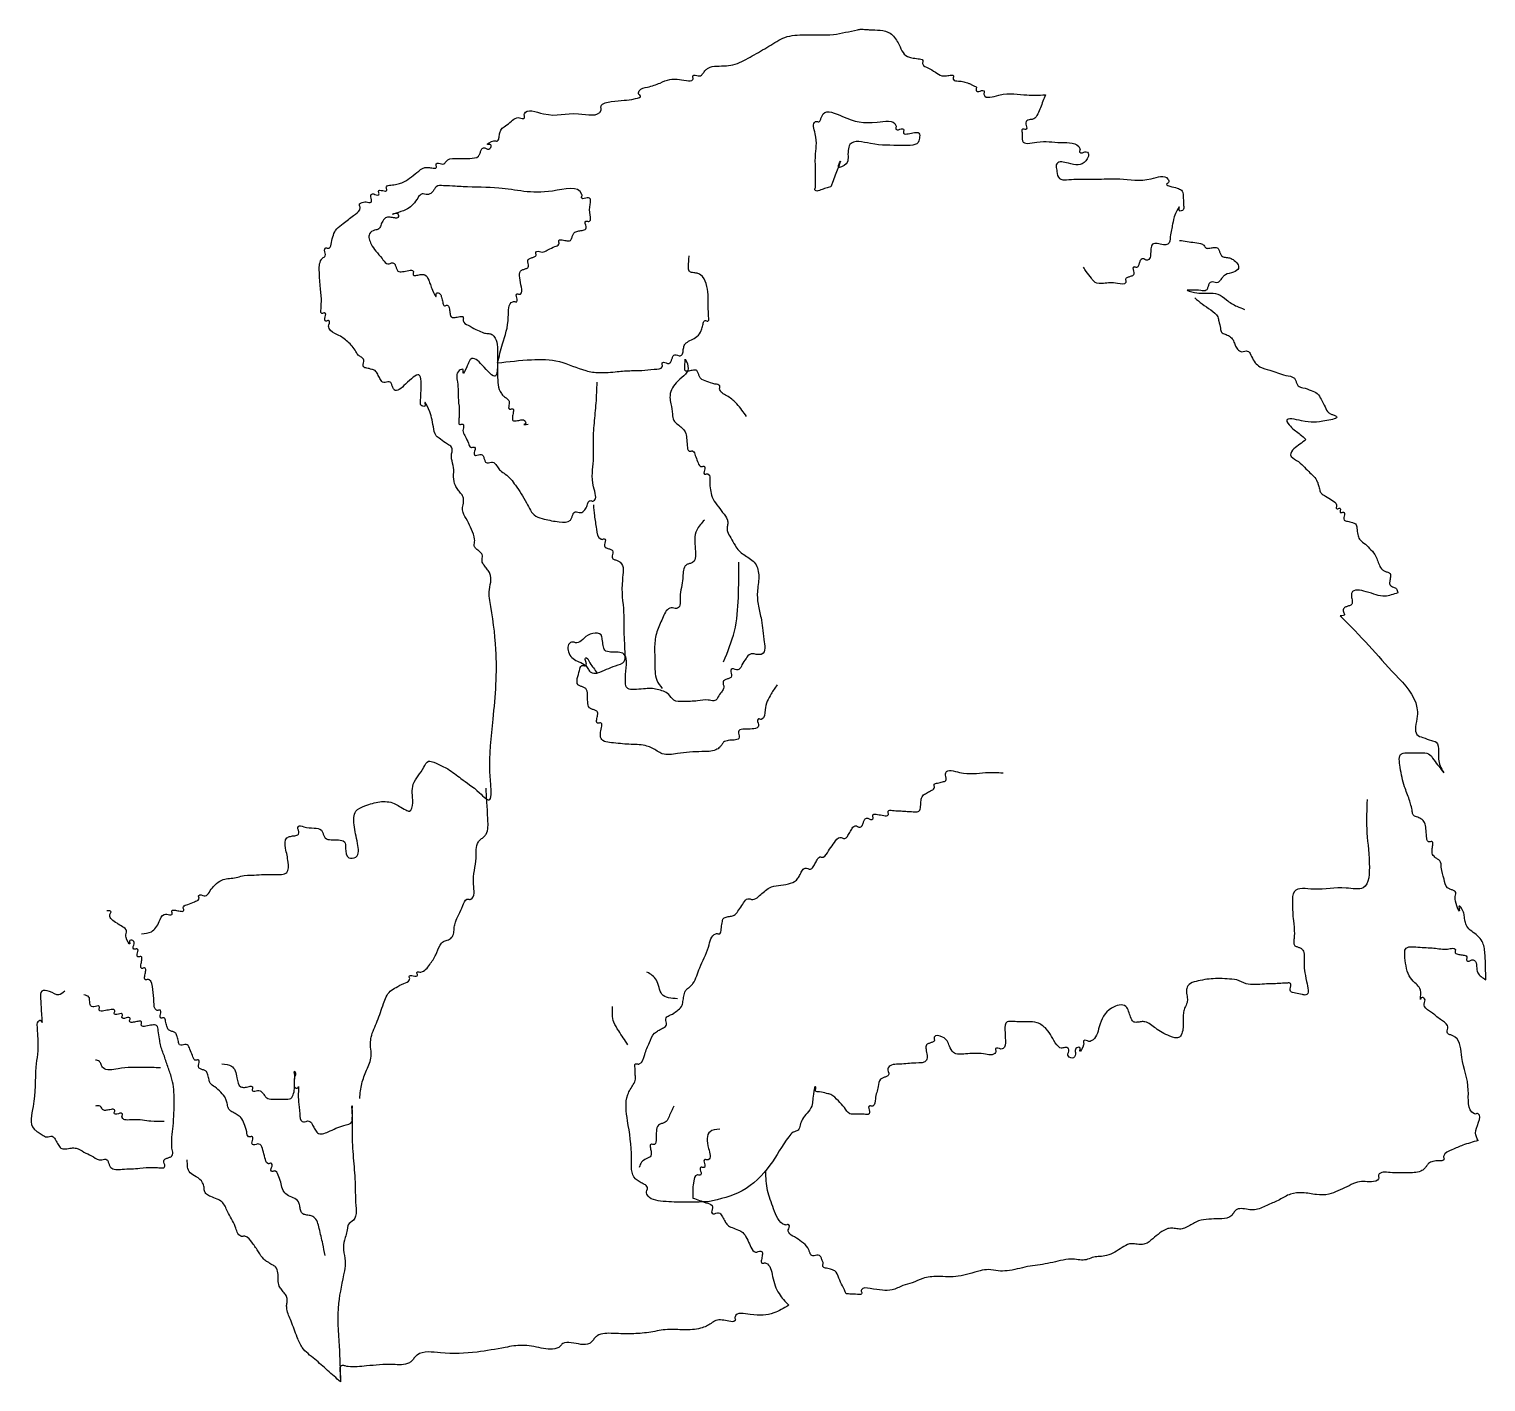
# Model space of a CAD drawing. Extents: x 29.9 to 52.7, y 64.6 to 85.9.
import ezdxf

# ---------------------------------------------------------------- set-up
doc = ezdxf.new("R2010")
doc.units = 0
doc.layers.add('Silkscreen_Lines', color=7, linetype='CONTINUOUS')

msp = doc.modelspace()

# ---------------------------------------------------------------- linework, layer by layer
at = {"layer": 'Silkscreen_Lines', "color": 7}
msp.add_line((42.473719, 83.385461), (42.473719, 83.385461), dxfattribs=at)
for points, knots in [([(36.04559, 80.141357), (36.052188, 80.279581), (36.064411, 80.535641), (35.825179, 80.310871), (35.650503, 80.144049), (35.600487, 80.241033), (35.588573, 80.281516), (35.571623, 80.326906), (35.522585, 80.331706), (35.486821, 80.310998), (35.429648, 80.319646), (35.402923, 80.382728), (35.367188, 80.441498), (35.334748, 80.505989), (35.26361, 80.523881), (35.207957, 80.541678), (35.139528, 80.549924), (35.134343, 80.604611), (35.154984, 80.639949), (35.147169, 80.693426), (35.100749, 80.716666), (35.052791, 80.74843), (35.005614, 80.843191), (34.901316, 80.958737), (34.755811, 81.066395), (34.610776, 81.115787), (34.592926, 81.204634), (34.612435, 81.238533), (34.613702, 81.284552), (34.582366, 81.28789), (34.565104, 81.277727), (34.53368, 81.280973), (34.535689, 81.327773), (34.55169, 81.357987), (34.553697, 81.404762), (34.522285, 81.408062), (34.504983, 81.397708), (34.469609, 81.402406), (34.480242, 81.466923), (34.478291, 81.519974), (34.489918, 81.636786), (34.461733, 81.808623), (34.453973, 82.023338), (34.445289, 82.199241), (34.501381, 82.266731), (34.525427, 82.281607), (34.550076, 82.305793), (34.546992, 82.348141), (34.532714, 82.382497), (34.534489, 82.425971), (34.56491, 82.429453), (34.582922, 82.418653), (34.631705, 82.428752), (34.64401, 82.525112), (34.666281, 82.622334), (34.719015, 82.738307), (34.851877, 82.81752), (34.961183, 82.924055), (35.082888, 82.994166), (35.09709, 83.070107), (35.063231, 83.120028), (35.135421, 83.146727), (35.186629, 83.149958), (35.223994, 83.13316), (35.272114, 83.138572), (35.273781, 83.188708), (35.255454, 83.22197), (35.257026, 83.272815), (35.3098, 83.280179), (35.338857, 83.250923), (35.387145, 83.254963), (35.389105, 83.287963), (35.377123, 83.30536), (35.385221, 83.336156), (35.428479, 83.328754), (35.461192, 83.322007), (35.504395, 83.314641), (35.512612, 83.34536), (35.500143, 83.363068), (35.505672, 83.405869), (35.586998, 83.410593), (35.660365, 83.425203), (35.769092, 83.445265), (35.866941, 83.524279), (35.983353, 83.604253), (36.072964, 83.6903), (36.169754, 83.688954), (36.221798, 83.67849), (36.286168, 83.671141), (36.291164, 83.707111), (36.280758, 83.7246), (36.284128, 83.755167), (36.327657, 83.756871), (36.361991, 83.742624), (36.40435, 83.73952), (36.428517, 83.764205), (36.443439, 83.788149), (36.498207, 83.834886), (36.638179, 83.823088), (36.785474, 83.831506), (36.933966, 83.833424), (36.971011, 83.904962), (36.983249, 83.946798), (37.000689, 83.99091), (37.050271, 84.001879), (37.083931, 83.971249), (37.137118, 83.979224), (37.165774, 84.063685), (37.029947, 84.028067), (37.158323, 84.105497), (37.207989, 84.108926), (37.227563, 84.099706), (37.263172, 84.108897), (37.273323, 84.168035), (37.278785, 84.227547), (37.305642, 84.296879), (37.380683, 84.346897), (37.458598, 84.405884), (37.525519, 84.468658), (37.590961, 84.471342), (37.626033, 84.455569), (37.669328, 84.457672), (37.672896, 84.488016), (37.661837, 84.506174), (37.691546, 84.624966), (38.1187, 84.442841), (38.383448, 84.589166), (38.838758, 84.470768), (38.875124, 84.607517), (38.863254, 84.626499), (38.882293, 84.702131), (39.047278, 84.725143), (39.233583, 84.742805), (39.349367, 84.748274), (39.525745, 84.798346), (39.444216, 84.833448), (39.480703, 84.92814), (39.624903, 84.949308), (39.783569, 85.002994), (39.93141, 85.074539), (40.079127, 85.074539), (40.181408, 85.053525), (40.306067, 85.035733), (40.316545, 85.088539), (40.305788, 85.106397), (40.309245, 85.137102), (40.353638, 85.137711), (40.387712, 85.121198), (40.439904, 85.123426), (40.472736, 85.16824), (40.505753, 85.212998), (40.570282, 85.268571), (40.690583, 85.279888), (40.830379, 85.279532), (41.027367, 85.311125), (41.241419, 85.441354), (41.499134, 85.580557), (41.752255, 85.758938), (42.113013, 85.775805), (42.495888, 85.750264), (42.78449, 85.827794), (42.952871, 85.859932), (43.013519, 85.852288), (43.165685, 85.842108), (43.388962, 85.853148), (43.549321, 85.630125), (43.607155, 85.43937), (43.754133, 85.404087), (43.827898, 85.394074), (43.912788, 85.390359), (43.921163, 85.347142), (43.90979, 85.328552), (43.921217, 85.278876), (44.013058, 85.245798), (44.107148, 85.187575), (44.193817, 85.123434), (44.279987, 85.124519), (44.331819, 85.135068), (44.397361, 85.142322), (44.400766, 85.105068), (44.388136, 85.087104), (44.403134, 85.043795), (44.480157, 85.046843), (44.55637, 85.032625), (44.625487, 85.014368), (44.677578, 84.987833), (44.711874, 84.965003), (44.763477, 84.958318), (44.752962, 84.925447), (44.748443, 84.906172), (44.757152, 84.877711), (44.80185, 84.872849), (44.831014, 84.901677), (44.878205, 84.897682), (44.882019, 84.866267), (44.870988, 84.84804), (44.894329, 84.751535), (45.224696, 84.883445), (45.490197, 84.812816), (45.739279, 84.823178), (45.837975, 84.827284)], [0, 0, 0, 0, 0.294234, 0.545068, 0.745625, 0.789509, 0.836656, 0.880541, 0.918511, 0.965493, 1.003461, 1.075113, 1.148808, 1.22046, 1.275416, 1.355825, 1.410779, 1.448748, 1.49573, 1.533699, 1.594595, 1.638818, 1.705808, 1.903273, 2.098422, 2.263828, 2.301797, 2.348779, 2.386748, 2.40573, 2.429221, 2.448205, 2.486175, 2.533156, 2.571125, 2.590107, 2.613599, 2.632585, 2.681396, 2.759221, 2.813523, 3.025458, 3.277394, 3.477847, 3.505917, 3.535154, 3.56322, 3.604033, 3.648824, 3.685621, 3.704604, 3.728095, 3.747079, 3.842167, 3.960166, 4.072541, 4.204336, 4.410464, 4.542067, 4.595475, 4.622027, 4.699893, 4.740707, 4.785498, 4.822294, 4.860264, 4.907245, 4.945214, 4.986245, 5.030071, 5.071102, 5.091114, 5.115947, 5.133048, 5.172361, 5.215041, 5.254354, 5.271455, 5.296288, 5.3163, 5.387608, 5.485574, 5.564873, 5.708701, 5.852795, 5.998429, 6.055136, 6.128393, 6.180074, 6.199058, 6.222548, 6.241533, 6.278331, 6.323122, 6.363934, 6.391999, 6.421238, 6.449308, 6.602647, 6.798033, 6.935992, 6.979877, 7.027025, 7.070909, 7.11194, 7.155766, 7.196797, 7.257365, 7.311678, 7.427034, 7.44744, 7.469836, 7.488234, 7.549008, 7.618875, 7.679647, 7.761066, 7.880606, 7.980474, 8.021286, 8.066077, 8.102873, 8.121857, 8.145348, 8.164332, 8.463628, 9.012502, 9.370509, 9.389494, 9.412984, 9.431968, 9.610015, 9.811301, 9.991845, 10.082791, 10.123008, 10.176717, 10.319714, 10.527674, 10.690793, 10.80521, 10.950651, 11.054317, 11.073301, 11.096792, 11.115776, 11.152905, 11.198463, 11.238292, 11.295098, 11.352989, 11.408852, 11.543534, 11.696699, 11.834865, 12.133735, 12.434744, 12.722324, 13.039063, 13.485884, 13.873404, 13.927492, 13.997528, 14.054457, 14.389747, 14.584217, 14.843363, 14.91327, 15.014434, 15.092168, 15.111152, 15.134643, 15.153627, 15.254412, 15.38824, 15.504542, 15.561248, 15.634506, 15.686186, 15.706199, 15.731032, 15.748132, 15.830359, 15.914178, 15.996405, 16.041182, 16.08596, 16.130739, 16.152299, 16.173858, 16.192378, 16.233409, 16.277233, 16.318263, 16.337248, 16.360738, 16.379722, 16.612724, 17.052429, 17.341, 17.341, 17.341, 17.341]), ([(45.837975, 84.827284), (45.825177, 84.793745), (45.799579, 84.726665), (45.76218, 84.624164), (45.721942, 84.53185), (45.673779, 84.442567), (45.596495, 84.441009), (45.534726, 84.422448), (45.52754, 84.364137), (45.546076, 84.33101), (45.547557, 84.284851), (45.516182, 84.28148), (45.498972, 84.291831), (45.463313, 84.28726), (45.480243, 84.219437), (45.472544, 84.169542), (45.474017, 84.035887), (45.802787, 84.120539), (46.015029, 84.064176), (46.353577, 84.086181), (46.384473, 83.96559), (46.373377, 83.9472), (46.377244, 83.915879), (46.424124, 83.91145), (46.454609, 83.942071), (46.542957, 83.920373), (46.451839, 83.696216), (46.244316, 83.740759), (46.035483, 83.797818), (46.00078, 83.708789), (46.013381, 83.668259), (46.020367, 83.60211), (46.039984, 83.491718), (46.188482, 83.495758), (46.307421, 83.507966), (46.439071, 83.504991), (46.558869, 83.505965), (46.7468, 83.504172), (47.067086, 83.524085), (47.390004, 83.443896), (47.72951, 83.594796), (47.786333, 83.451624), (47.704015, 83.41673), (47.846385, 83.376739), (47.910395, 83.368259), (48.009086, 83.31498), (47.996992, 83.223649), (48.005995, 83.143361), (48.005384, 83.084384), (48.014497, 83.017004), (47.92315, 82.986415), (47.956439, 83.120038), (47.849417, 82.913496), (47.838113, 82.800346), (47.793532, 82.638643), (47.790818, 82.473671), (47.675002, 82.472313), (47.605924, 82.495276), (47.505993, 82.498666), (47.490317, 82.400876), (47.488898, 82.32706), (47.479027, 82.243274), (47.416486, 82.227945), (47.383496, 82.259926), (47.333625, 82.248743), (47.316729, 82.204139), (47.302513, 82.164629), (47.290379, 82.123477), (47.258769, 82.118527), (47.241044, 82.129007), (47.209797, 82.125613), (47.211327, 82.079369), (47.229318, 82.046714), (47.225257, 81.996805), (47.179281, 81.980644), (47.140455, 81.966354), (47.099239, 81.954155), (47.094116, 81.922711), (47.105251, 81.904412), (47.092017, 81.842698), (46.91674, 81.88968), (46.789768, 81.87332), (46.618999, 81.858633), (46.554392, 81.966948), (46.48602, 82.038162), (46.451713, 82.100339), (46.438733, 82.123865)], [0, 0, 0, 0, 0.107941, 0.215882, 0.32363, 0.423293, 0.479397, 0.549923, 0.587893, 0.634874, 0.672844, 0.691826, 0.715318, 0.734304, 0.782532, 0.866638, 0.914865, 1.140362, 1.521617, 1.831404, 1.850388, 1.873878, 1.892863, 1.933894, 1.977719, 2.01875, 2.15731, 2.433411, 2.614062, 2.651103, 2.694222, 2.737342, 2.857045, 2.967523, 3.116759, 3.23691, 3.357062, 3.477214, 3.801892, 4.296496, 4.558651, 4.61236, 4.652577, 4.743525, 4.85382, 4.922726, 5.03662, 5.090921, 5.168747, 5.217558, 5.278123, 5.332435, 5.447793, 5.619593, 5.820781, 5.94386, 6.015614, 6.115121, 6.186878, 6.265007, 6.358696, 6.436829, 6.477859, 6.521683, 6.562714, 6.606598, 6.653746, 6.697631, 6.716613, 6.740105, 6.759091, 6.79706, 6.844042, 6.882011, 6.925896, 6.973044, 7.016928, 7.035913, 7.059403, 7.078387, 7.208107, 7.430646, 7.560361, 7.649781, 7.781349, 7.861431, 7.861431, 7.861431, 7.861431]), ([(42.473719, 83.385461), (42.568863, 83.632746), (42.679671, 83.920744), (42.562157, 83.650942), (42.735728, 83.732691), (42.745943, 83.844086), (42.738257, 83.945762), (42.786368, 84.138107), (43.205385, 84.023457), (43.458679, 84.042333), (43.855598, 84.023822), (43.859823, 84.149922), (43.872354, 84.188453), (43.855575, 84.244674), (43.767426, 84.234173), (43.70577, 84.22073), (43.616813, 84.205037), (43.609753, 84.247634), (43.62034, 84.265427), (43.616676, 84.296975), (43.569225, 84.300832), (43.540934, 84.272352), (43.493548, 84.276282), (43.489744, 84.307674), (43.500819, 84.326013), (43.470926, 84.44392), (43.052832, 84.360122), (42.78259, 84.417757), (42.396515, 84.610729), (42.329116, 84.487845), (42.316573, 84.447271), (42.30396, 84.406474), (42.272592, 84.401267), (42.254185, 84.412533), (42.172352, 84.393296), (42.278658, 84.124608), (42.220252, 83.909253), (42.234055, 83.676718), (42.233558, 83.545675), (42.232404, 83.4658), (42.236193, 83.403181), (42.23055, 83.361294), (42.219616, 83.339058), (42.250327, 83.30575), (42.318152, 83.34217), (42.393378, 83.359592), (42.446938, 83.376838), (42.473719, 83.385461)], [0, 0, 0, 0, 0.398458, 0.464059, 0.595264, 0.690966, 0.808914, 0.904617, 1.226258, 1.727433, 1.997456, 2.040575, 2.083695, 2.120736, 2.192491, 2.291997, 2.363752, 2.382736, 2.406226, 2.425211, 2.466242, 2.510067, 2.551098, 2.570083, 2.593573, 2.612557, 2.912531, 3.464357, 3.768361, 3.812245, 3.859393, 3.903277, 3.92226, 3.945751, 3.964735, 4.153975, 4.511377, 4.745768, 4.825869, 4.90597, 4.986072, 5.010949, 5.035826, 5.050074, 5.132029, 5.215262, 5.298495, 5.298495, 5.298495, 5.298495]), ([(37.247108, 80.621965), (37.271764, 80.723858), (37.330771, 80.9677), (37.43779, 81.24385), (37.406457, 81.563608), (37.508121, 81.588968), (37.526229, 81.57795), (37.557417, 81.581435), (37.555528, 81.628114), (37.539459, 81.658391), (37.53753, 81.705104), (37.568806, 81.708513), (37.586589, 81.697771), (37.640988, 81.708539), (37.61521, 81.840057), (37.595822, 81.932373), (37.581929, 82.05735), (37.647015, 82.087803), (37.687673, 82.100428), (37.733068, 82.117156), (37.737695, 82.166398), (37.717758, 82.201465), (37.722282, 82.250798), (37.768131, 82.26712), (37.806963, 82.281386), (37.84827, 82.293521), (37.853204, 82.325107), (37.842715, 82.342918), (37.846129, 82.373354), (37.889472, 82.375452), (37.924656, 82.359491), (37.984178, 82.362933), (38.052827, 82.40544), (38.12771, 82.44438), (38.20556, 82.46354), (38.213908, 82.505171), (38.202948, 82.523218), (38.208259, 82.559896), (38.275513, 82.549601), (38.323944, 82.537017), (38.392295, 82.53363), (38.412206, 82.584346), (38.424661, 82.625328), (38.447474, 82.673952), (38.508715, 82.691972), (38.567284, 82.698137), (38.633149, 82.711327), (38.638647, 82.767582), (38.620416, 82.8003), (38.618936, 82.846499), (38.650178, 82.849962), (38.667892, 82.839245), (38.719129, 82.848976), (38.686275, 82.982928), (38.689262, 83.068765), (38.717458, 83.206874), (38.64574, 83.215292), (38.613297, 83.196711), (38.567088, 83.195364), (38.563526, 83.226466), (38.574637, 83.244655), (38.528856, 83.417581), (37.892612, 83.224243), (37.380622, 83.392037), (36.852764, 83.372087), (36.562088, 83.396769), (36.429922, 83.398317), (36.294513, 83.411001), (36.25683, 83.345219), (36.22406, 83.299549), (36.178341, 83.262794), (36.122914, 83.260366), (36.084711, 83.278728), (36.020256, 83.26116), (35.981697, 83.174911), (35.901975, 83.085084), (35.8071, 83.012114), (35.505095, 82.920307), (35.690512, 82.993897), (35.700106, 82.890762), (35.622437, 82.896718), (35.569181, 82.906906), (35.493141, 82.91317), (35.442441, 82.849594), (35.41623, 82.786077), (35.391377, 82.711732), (35.305869, 82.711671), (35.203434, 82.637492), (35.255092, 82.485644), (35.338912, 82.369776), (35.428857, 82.276417), (35.48058, 82.189082), (35.547678, 82.167244), (35.581647, 82.200026), (35.631188, 82.188559), (35.648476, 82.144338), (35.661402, 82.103528), (35.68478, 82.048111), (35.771939, 82.054837), (35.835125, 82.069865), (35.923733, 82.085275), (35.930888, 82.042668), (35.920087, 82.024946), (35.925375, 81.988198), (35.992293, 81.998104), (36.042627, 82.013038), (36.126743, 82.008782), (36.166255, 81.930495), (36.195422, 81.84199), (36.217426, 81.775099), (36.301311, 81.607168), (36.269428, 81.742396), (36.358732, 81.70901), (36.364795, 81.64228), (36.387641, 81.587768), (36.391056, 81.523536), (36.427066, 81.51767), (36.445185, 81.528581), (36.482653, 81.522041), (36.491659, 81.460161), (36.499698, 81.40508), (36.515558, 81.332454), (36.590779, 81.335223), (36.639737, 81.348266), (36.705243, 81.358086), (36.712961, 81.322947), (36.703885, 81.304327), (36.707241, 81.252859), (36.799765, 81.206175), (36.896982, 81.153631), (36.994091, 81.104336), (37.073772, 81.081367), (37.141908, 81.085724), (37.252495, 80.988602), (37.240128, 80.735837), (37.247331, 80.450117), (37.250162, 80.201769), (37.344542, 80.096351), (37.393917, 80.068834), (37.431971, 80.0281), (37.429921, 79.979292), (37.422176, 79.943422), (37.416847, 79.901571), (37.447337, 79.893373), (37.464692, 79.905595), (37.503053, 79.902248), (37.492473, 79.833125), (37.48055, 79.787357), (37.47514, 79.708366), (37.552858, 79.713769), (37.604955, 79.727242), (37.670954, 79.735321), (37.702572, 79.669133), (37.630237, 79.65269), (37.686922, 79.657377), (37.727715, 79.660749)], [0, 0, 0, 0, 0.308971, 0.739413, 0.991278, 1.010261, 1.033753, 1.052739, 1.090708, 1.137689, 1.175658, 1.194641, 1.218133, 1.237119, 1.344751, 1.494011, 1.601644, 1.645528, 1.692675, 1.736559, 1.774528, 1.82151, 1.859479, 1.903364, 1.950512, 1.994396, 2.013381, 2.036871, 2.055855, 2.092653, 2.137445, 2.178257, 2.263197, 2.372616, 2.447205, 2.466189, 2.489679, 2.508664, 2.56248, 2.637111, 2.690927, 2.734812, 2.78196, 2.825844, 2.886616, 2.956484, 3.017258, 3.055226, 3.102208, 3.140177, 3.15916, 3.182652, 3.201637, 3.298886, 3.465851, 3.563099, 3.601069, 3.648051, 3.68602, 3.705004, 3.728494, 3.747479, 4.210652, 5.053104, 5.614553, 5.738272, 5.921154, 6.036786, 6.085903, 6.134653, 6.20901, 6.249822, 6.294613, 6.331409, 6.435728, 6.558246, 6.674589, 6.887392, 6.96259, 7.023462, 7.075142, 7.1484, 7.205107, 7.286522, 7.36306, 7.424842, 7.493129, 7.59251, 7.755791, 7.885938, 8.037883, 8.141169, 8.1822, 8.226025, 8.267054, 8.310939, 8.358086, 8.401971, 8.473727, 8.573234, 8.644989, 8.663974, 8.687464, 8.706448, 8.760265, 8.834895, 8.888712, 8.99017, 9.066805, 9.160109, 9.275465, 9.329777, 9.390348, 9.445303, 9.525713, 9.580667, 9.599649, 9.623141, 9.642127, 9.7029, 9.772767, 9.833539, 9.887355, 9.961984, 10.0158, 10.034199, 10.056594, 10.077, 10.181398, 10.319527, 10.42993, 10.502304, 10.567983, 10.624465, 10.916114, 11.239412, 11.537462, 11.594184, 11.653583, 11.708696, 11.748807, 11.790807, 11.829776, 11.846883, 11.871713, 11.891723, 11.94554, 12.02017, 12.073986, 12.127803, 12.202433, 12.256247, 12.309741, 12.336626, 12.405638, 12.405638, 12.405638, 12.405638]), ([(47.940632, 82.544397), (47.981002, 82.538899), (48.061741, 82.527902), (48.181019, 82.508159), (48.274445, 82.503198), (48.325571, 82.469022), (48.338812, 82.4435), (48.366806, 82.414003), (48.425786, 82.423397), (48.480304, 82.433724), (48.54533, 82.433915), (48.565474, 82.384545), (48.57708, 82.343116), (48.60048, 82.29493), (48.660454, 82.276077), (48.724405, 82.272795), (48.811818, 82.235132), (48.914303, 82.111413), (48.77464, 82.031716), (48.680768, 82.025502), (48.616299, 81.967493), (48.58605, 81.920937), (48.548963, 81.878774), (48.498073, 81.879324), (48.461127, 81.896057), (48.414598, 81.887785), (48.397781, 81.843622), (48.385017, 81.803297), (48.358965, 81.742645), (48.24723, 81.766912), (48.174973, 81.763705), (48.006484, 81.768733), (48.252846, 81.706012), (48.362696, 81.718808), (48.558106, 81.718826), (48.683005, 81.599884), (48.820891, 81.514216), (48.921522, 81.477692), (48.961924, 81.463029)], [0, 0, 0, 0, 0.122021, 0.244043, 0.36566, 0.393031, 0.422896, 0.451377, 0.508084, 0.581341, 0.633022, 0.677401, 0.72363, 0.76801, 0.828782, 0.89865, 0.959423, 1.122726, 1.219056, 1.353946, 1.410082, 1.468558, 1.524694, 1.565506, 1.610297, 1.647093, 1.690978, 1.738125, 1.78201, 1.867601, 2.008595, 2.082704, 2.204352, 2.428068, 2.569329, 2.735217, 2.926934, 3.055536, 3.055536, 3.055536, 3.055536]), ([(37.247108, 80.621965), (37.422673, 80.643215), (37.743241, 80.682014), (38.223675, 80.679671), (38.553134, 80.504286), (38.864644, 80.459516), (39.106313, 80.485249), (39.325543, 80.50444), (39.525138, 80.501168), (39.667316, 80.528026), (39.822529, 80.521373), (39.836036, 80.582685), (39.82513, 80.60087), (39.828946, 80.632263), (39.875824, 80.636551), (39.906427, 80.606425), (39.95688, 80.617173), (39.973769, 80.661706), (39.987363, 80.702003), (40.003855, 80.747474), (40.053141, 80.752136), (40.088246, 80.731962), (40.143842, 80.738001), (40.157523, 80.803439), (40.16254, 80.86306), (40.189253, 80.936092), (40.268532, 80.972923), (40.355355, 81.019027), (40.429418, 81.081289), (40.452194, 81.16479), (40.469567, 81.220688), (40.476362, 81.282313), (40.512269, 81.288215), (40.529997, 81.277488), (40.565238, 81.282301), (40.554724, 81.346742), (40.556437, 81.399834), (40.545398, 81.522149), (40.556036, 81.674903), (40.528409, 81.86097), (40.466652, 81.993142), (40.372526, 82.032744), (40.311632, 82.036019), (40.237698, 82.055843), (40.241024, 82.144675), (40.244681, 82.22031), (40.249072, 82.279399), (40.250906, 82.304093)], [0, 0, 0, 0, 0.532473, 0.972251, 1.409216, 1.625882, 1.906874, 2.133386, 2.291732, 2.489452, 2.620724, 2.639708, 2.663199, 2.682183, 2.723214, 2.76704, 2.808071, 2.851955, 2.899103, 2.942988, 2.980957, 3.027939, 3.065908, 3.126681, 3.196548, 3.25732, 3.345612, 3.443287, 3.559946, 3.618453, 3.695292, 3.750329, 3.769312, 3.792804, 3.81179, 3.8606, 3.938426, 3.992727, 4.221016, 4.39807, 4.56107, 4.621842, 4.69171, 4.752483, 4.817874, 4.92036, 4.993937, 4.993937, 4.993937, 4.993937]), ([(48.180937, 81.643257), (48.219215, 81.611154), (48.299751, 81.543607), (48.427415, 81.458716), (48.541333, 81.375587), (48.560314, 81.260149), (48.585909, 81.1856), (48.590245, 81.095207), (48.662382, 81.071077), (48.728651, 81.04551), (48.785767, 80.988614), (48.806205, 80.916205), (48.837422, 80.850001), (48.886554, 80.799125), (48.944813, 80.797428), (48.982695, 80.815409), (49.044305, 80.799968), (49.07381, 80.713429), (49.122183, 80.627816), (49.216241, 80.53918), (49.39635, 80.511815), (49.55683, 80.422279), (49.729142, 80.414842), (49.76742, 80.34293), (49.778698, 80.30048), (49.805455, 80.245678), (49.900726, 80.231967), (49.996303, 80.193906), (50.113008, 80.152082), (50.165958, 80.040969), (50.221217, 79.941892), (50.262185, 79.850006), (50.322375, 79.816093), (50.363403, 79.806356), (50.456471, 79.757186), (50.085865, 79.68436), (49.992302, 79.682692), (49.559798, 79.78237), (49.706037, 79.588124), (49.815876, 79.524327), (49.894012, 79.448656), (49.923142, 79.420446)], [0, 0, 0, 0, 0.1491, 0.313711, 0.470502, 0.5387, 0.653507, 0.718234, 0.780016, 0.856555, 0.93797, 1.00786, 1.079095, 1.159855, 1.200667, 1.245458, 1.282254, 1.375489, 1.490346, 1.585462, 1.748996, 2.014223, 2.155397, 2.199281, 2.246429, 2.290313, 2.370822, 2.506946, 2.614576, 2.72178, 2.85732, 2.965296, 3.009181, 3.056328, 3.100213, 3.262983, 3.661232, 3.893762, 4.001995, 4.20284, 4.322224, 4.322224, 4.322224, 4.322224]), ([(37.247108, 80.621965), (37.244278, 80.528536), (37.237784, 80.314129), (37.031804, 80.575649), (36.857433, 80.734822), (36.798992, 80.647228), (36.78429, 80.603501), (36.762797, 80.551036), (36.691594, 80.404473), (36.721406, 80.541521), (36.579819, 80.478935), (36.639529, 80.28059), (36.619252, 80.069839), (36.652576, 79.890804), (36.640968, 79.777777), (36.64298, 79.724717), (36.632353, 79.660208), (36.667697, 79.655499), (36.685097, 79.665886), (36.715647, 79.662497), (36.717692, 79.619143), (36.70175, 79.583964), (36.705185, 79.524439), (36.747696, 79.455785), (36.786652, 79.380934), (36.805769, 79.303012), (36.84745, 79.294749), (36.865361, 79.305475), (36.896577, 79.302046), (36.89489, 79.255551), (36.877755, 79.224226), (36.878883, 79.17235), (36.930319, 79.17092), (36.964003, 79.189938), (37.013629, 79.185587), (37.030026, 79.139884), (37.043633, 79.100223), (37.060178, 79.054649), (37.109254, 79.049823), (37.145241, 79.070829), (37.207212, 79.05988), (37.23948, 78.993123), (37.291301, 78.925232), (37.412956, 78.859162), (37.547875, 78.679793), (37.69427, 78.460035), (37.797635, 78.216235), (38.016259, 78.16315), (38.180342, 78.129593), (38.368899, 78.114759), (38.412927, 78.197735), (38.42503, 78.239324), (38.44202, 78.283159), (38.488483, 78.291559), (38.525566, 78.274561), (38.584938, 78.275066), (38.63045, 78.334861), (38.65942, 78.396141), (38.672335, 78.45778), (38.709759, 78.464835), (38.728292, 78.453396), (38.819711, 78.47564), (38.696343, 78.785133), (38.764816, 79.033617), (38.742502, 79.379357), (38.761808, 79.677894), (38.798114, 79.997826), (38.805372, 80.212037), (38.809083, 80.321586)], [0, 0, 0, 0, 0.207622, 0.476461, 0.678364, 0.722755, 0.764643, 0.813549, 0.928904, 0.983217, 1.043788, 1.224345, 1.506897, 1.70778, 1.762081, 1.839907, 1.888718, 1.907701, 1.931194, 1.950178, 1.986976, 2.031767, 2.072579, 2.15752, 2.266941, 2.341529, 2.360511, 2.384003, 2.402989, 2.440958, 2.48794, 2.525909, 2.563878, 2.61086, 2.648829, 2.692714, 2.739861, 2.783746, 2.821714, 2.868696, 2.906664, 2.994559, 3.07104, 3.163713, 3.400882, 3.726105, 3.983054, 4.122639, 4.361705, 4.53796, 4.581845, 4.628992, 4.672877, 4.709675, 4.754466, 4.795278, 4.876693, 4.953231, 5.015014, 5.033996, 5.057487, 5.076471, 5.294895, 5.707157, 5.977666, 6.297943, 6.61212, 6.940964, 6.940964, 6.940964, 6.940964]), ([(40.190833, 80.682041), (40.214983, 80.630724), (40.284844, 80.482275), (40.030476, 80.337319), (39.932698, 80.130668), (39.971426, 79.959472), (39.9891, 79.842142), (39.996835, 79.719168), (40.070639, 79.657793), (40.137845, 79.608598), (40.202553, 79.541062), (40.21007, 79.433936), (40.223199, 79.34368), (40.224686, 79.244049), (40.271727, 79.234578), (40.290198, 79.245855), (40.333019, 79.237189), (40.347984, 79.158462), (40.384528, 79.087393), (40.404498, 79.004311), (40.451951, 78.994313), (40.469928, 79.005102), (40.501152, 79.001686), (40.499252, 78.954935), (40.48316, 78.924858), (40.481288, 78.877171), (40.51393, 78.87535), (40.531822, 78.887814), (40.586237, 78.868122), (40.570522, 78.751586), (40.583709, 78.641333), (40.604515, 78.506345), (40.69031, 78.396565), (40.771446, 78.279979), (40.852286, 78.18904), (40.860878, 78.0979), (40.842421, 78.039537), (40.850299, 77.958611), (40.910336, 77.873374), (40.963408, 77.77032), (41.026505, 77.67497), (41.109895, 77.614598), (41.193846, 77.561435), (41.309269, 77.481735), (41.361392, 77.28461), (41.314791, 77.065619), (41.322944, 76.837675), (41.397908, 76.579665), (41.405527, 76.355804), (41.461964, 76.060294), (41.332343, 76.044158), (41.275947, 76.059234), (41.194153, 76.0642), (41.138289, 75.976841), (41.081045, 75.903123), (41.052228, 75.814953), (40.989663, 75.805384), (40.95525, 75.825306), (40.904092, 75.823531), (40.902474, 75.772264), (40.921555, 75.738526), (40.917172, 75.688917), (40.871543, 75.672499), (40.831602, 75.658968), (40.787373, 75.642324), (40.77902, 75.595805), (40.796192, 75.558636), (40.794889, 75.5058), (40.748119, 75.452353), (40.70807, 75.394789), (40.680163, 75.334256), (40.634243, 75.318315), (40.594024, 75.329982), (40.510585, 75.342227), (40.362579, 75.315601), (40.189798, 75.31137), (40.004941, 75.308245), (39.942889, 75.426617), (39.817082, 75.491992), (39.680805, 75.5212), (39.523671, 75.510984), (39.410393, 75.498648), (39.249158, 75.499616), (39.248915, 75.71192), (39.270802, 75.862475), (39.268953, 76.06295), (39.127243, 76.091128), (39.032641, 76.082551), (38.919478, 76.09867), (38.89986, 76.200193), (38.891739, 76.276361), (38.87497, 76.387912), (38.718934, 76.393685), (38.611726, 76.320225), (38.536651, 76.235215), (38.465784, 76.231393), (38.427863, 76.249743), (38.338482, 76.226766), (38.348918, 76.025919), (38.493704, 75.940777), (38.626814, 75.894893), (38.667265, 75.818854), (38.715547, 75.752492), (38.77245, 75.754511), (38.809083, 75.755811)], [0, 0, 0, 0, 0.15392, 0.445258, 0.69514, 0.797274, 0.96078, 1.060723, 1.145931, 1.232767, 1.316563, 1.414255, 1.535302, 1.624281, 1.643264, 1.666756, 1.685741, 1.763887, 1.863056, 1.955289, 1.974272, 1.997764, 2.01675, 2.054719, 2.1017, 2.139669, 2.15968, 2.184514, 2.201616, 2.317515, 2.45118, 2.568074, 2.711441, 2.859914, 3.001579, 3.059232, 3.125514, 3.183168, 3.295745, 3.430189, 3.534108, 3.633838, 3.735046, 3.834776, 4.045381, 4.289237, 4.508536, 4.724947, 5.068364, 5.299485, 5.351165, 5.424423, 5.481129, 5.578921, 5.69746, 5.782916, 5.820886, 5.867867, 5.905837, 5.943806, 5.990787, 6.028756, 6.072641, 6.119788, 6.163673, 6.200471, 6.245262, 6.286074, 6.350391, 6.448792, 6.502708, 6.539749, 6.582869, 6.625987, 6.792683, 7.022043, 7.169463, 7.287738, 7.38466, 7.586966, 7.699089, 7.850551, 7.949109, 8.115882, 8.332272, 8.499046, 8.594747, 8.712695, 8.808398, 8.886132, 8.987296, 9.057204, 9.189065, 9.344501, 9.462176, 9.502988, 9.547779, 9.584577, 9.756337, 9.958332, 10.0796, 10.155974, 10.211836, 10.312796, 10.312796, 10.312796, 10.312796]), ([(41.152048, 79.780902), (41.104268, 79.84963), (41.021957, 79.968031), (40.875532, 80.099107), (40.744133, 80.149642), (40.725647, 80.222005), (40.737177, 80.240699), (40.728437, 80.284902), (40.627589, 80.286379), (40.541332, 80.332104), (40.439005, 80.359314), (40.406808, 80.420505), (40.394815, 80.46198), (40.374729, 80.512467), (40.306708, 80.509658), (40.256875, 80.49449), (40.179994, 80.489468), (40.184918, 80.564201), (40.186387, 80.619178), (40.189538, 80.663731), (40.190833, 80.682041)], [0, 0, 0, 0, 0.248928, 0.428836, 0.598531, 0.617516, 0.641006, 0.65999, 0.7405, 0.876625, 0.984255, 1.02814, 1.075288, 1.119173, 1.172989, 1.247618, 1.301434, 1.350244, 1.42807, 1.482371, 1.482371, 1.482371, 1.482371]), ([(31.660042, 71.670643), (31.716146, 71.674342), (31.84355, 71.682743), (31.936896, 71.832367), (31.983905, 71.971631), (32.062122, 71.977158), (32.097474, 71.966942), (32.140111, 71.960316), (32.148327, 71.99105), (32.136117, 72.008367), (32.139428, 72.046783), (32.208901, 72.035656), (32.252885, 72.02652), (32.320998, 72.015555), (32.326242, 72.052289), (32.315296, 72.070314), (32.324024, 72.113988), (32.407759, 72.128931), (32.47428, 72.173583), (32.558078, 72.188491), (32.566724, 72.232208), (32.55599, 72.25012), (32.559476, 72.281287), (32.605486, 72.28002), (32.639102, 72.260902), (32.70435, 72.271764), (32.739714, 72.356158), (32.814486, 72.439291), (32.907028, 72.514843), (33.019145, 72.540932), (33.122669, 72.538225), (33.253854, 72.588521), (33.471171, 72.589199), (33.686194, 72.609252), (33.975744, 72.583113), (33.965851, 72.828768), (33.924616, 72.974819), (33.901253, 73.165463), (34.002868, 73.200784), (34.061682, 73.205896), (34.127269, 73.219455), (34.133374, 73.275316), (34.112842, 73.309411), (34.120576, 73.378608), (34.247933, 73.328148), (34.346586, 73.333167), (34.474387, 73.319022), (34.507997, 73.253964), (34.519384, 73.211374), (34.54876, 73.152618), (34.646815, 73.139195), (34.739856, 73.146629), (34.866958, 73.125979), (34.861431, 72.991805), (34.874711, 72.838551), (35.090927, 72.862436), (35.04395, 73.137832), (34.995599, 73.334406), (34.980026, 73.605659), (35.196731, 73.686282), (35.388321, 73.75323), (35.588589, 73.742431), (35.713541, 73.661975), (35.786784, 73.622561), (35.898733, 73.566424), (35.925325, 73.745994), (35.902566, 73.867207), (35.915213, 74.024102), (36.002972, 74.152192), (36.08423, 74.259465), (36.145688, 74.395483), (36.273445, 74.354025), (36.364671, 74.306366), (36.513751, 74.233223), (36.707645, 74.067486), (36.889954, 73.965539), (37.140753, 73.701614), (37.148798, 73.922881), (37.137845, 74.045208), (37.10604, 74.436234), (37.194531, 75.113946), (37.260315, 76.02562), (37.162556, 76.682758), (37.103647, 77.038797), (37.146121, 77.174621), (37.144233, 77.302983), (37.088635, 77.379573), (37.045841, 77.436562), (37.005473, 77.485122), (36.999959, 77.538853), (37.013331, 77.577156), (37.010426, 77.62597), (36.969407, 77.662691), (36.923892, 77.693756), (36.883834, 77.73057), (36.878341, 77.77823), (36.888931, 77.817289), (36.886656, 77.898493), (36.835556, 78.007188), (36.779799, 78.148325), (36.704135, 78.25329), (36.694386, 78.360336), (36.717693, 78.43764), (36.714127, 78.521178), (36.667968, 78.581044), (36.624074, 78.637568), (36.570639, 78.715738), (36.551079, 78.837634), (36.568966, 78.980793), (36.525827, 79.090823), (36.521425, 79.182867), (36.537642, 79.240418), (36.531731, 79.315779), (36.437688, 79.354093), (36.367016, 79.41848), (36.259787, 79.487939), (36.240963, 79.619136), (36.211209, 79.771379), (36.188736, 79.861304), (36.089925, 80.056465), (36.123133, 79.92248), (36.031835, 79.953121), (36.0408, 80.020579), (36.040924, 80.079069), (36.044231, 80.123215), (36.04559, 80.141357)], [0, 0, 0, 0, 0.159759, 0.362782, 0.497848, 0.53716, 0.579838, 0.619151, 0.636257, 0.661088, 0.681097, 0.734914, 0.809544, 0.863361, 0.882343, 0.905835, 0.92482, 1.00493, 1.113746, 1.193856, 1.212838, 1.236329, 1.255315, 1.293285, 1.340267, 1.378235, 1.473084, 1.585749, 1.720929, 1.820124, 1.92449, 2.028297, 2.236366, 2.554792, 2.75288, 2.914328, 3.138219, 3.299669, 3.360441, 3.430308, 3.491079, 3.529048, 3.57603, 3.613999, 3.698298, 3.862802, 3.981244, 4.025129, 4.072276, 4.116159, 4.21186, 4.329808, 4.425511, 4.531652, 4.685555, 4.797124, 5.01239, 5.31091, 5.526176, 5.69046, 5.931411, 6.158915, 6.252393, 6.367818, 6.428377, 6.568923, 6.722513, 6.859519, 7.013741, 7.173368, 7.293677, 7.378152, 7.521632, 7.6199, 7.873402, 8.244577, 8.437404, 8.552048, 8.730508, 8.860097, 9.701827, 10.796004, 11.571655, 11.706181, 11.860839, 11.995365, 12.068806, 12.138727, 12.212169, 12.251482, 12.29416, 12.333473, 12.389606, 12.448084, 12.504222, 12.543095, 12.584805, 12.625265, 12.78351, 12.936833, 13.083699, 13.16057, 13.248947, 13.325818, 13.399259, 13.46918, 13.542621, 13.67994, 13.827203, 13.969407, 14.026114, 14.099373, 14.151053, 14.233089, 14.368842, 14.451565, 14.598613, 14.742206, 14.889757, 15.005113, 15.059425, 15.119995, 15.168805, 15.246631, 15.300932, 15.300932, 15.300932, 15.300932]), ([(49.923142, 79.420446), (49.891892, 79.395176), (49.829393, 79.344638), (49.73843, 79.287073), (49.645178, 79.165333), (49.839714, 79.072516), (49.945058, 78.927892), (50.093096, 78.808994), (50.12314, 78.697022), (50.137384, 78.636328), (50.162173, 78.565545), (50.247801, 78.529482), (50.323422, 78.473585), (50.403196, 78.427426), (50.406159, 78.377515), (50.397752, 78.359504), (50.400444, 78.33529), (50.425583, 78.334505), (50.441899, 78.343621), (50.467712, 78.342968), (50.468362, 78.317128), (50.459285, 78.300945), (50.459958, 78.275135), (50.485674, 78.274364), (50.502395, 78.283985), (50.533921, 78.280839), (50.532256, 78.234402), (50.514302, 78.202148), (50.51875, 78.14665), (50.587826, 78.138916), (50.641441, 78.119955), (50.717921, 78.105435), (50.725307, 78.017314), (50.733812, 77.940765), (50.758238, 77.848043), (50.844211, 77.79327), (50.923987, 77.714399), (51.003313, 77.631704), (51.045163, 77.536683), (51.073564, 77.452594), (51.109374, 77.38311), (51.163171, 77.35308), (51.205213, 77.341965), (51.255314, 77.321409), (51.252984, 77.254018), (51.23616, 77.201144), (51.235707, 77.12858), (51.295249, 77.107979), (51.354383, 77.084414), (51.361221, 77.041115), (51.364965, 77.017406)], [0, 0, 0, 0, 0.118874, 0.237747, 0.345692, 0.474567, 0.734413, 0.941507, 1.001602, 1.077195, 1.131954, 1.216287, 1.334465, 1.433867, 1.454273, 1.476668, 1.495066, 1.514049, 1.537541, 1.556526, 1.575511, 1.599001, 1.617985, 1.636968, 1.660459, 1.679443, 1.717412, 1.764394, 1.802363, 1.857319, 1.937728, 1.992682, 2.06259, 2.163754, 2.241488, 2.333634, 2.455805, 2.582037, 2.672317, 2.76347, 2.851719, 2.896099, 2.942329, 2.986708, 3.040524, 3.115154, 3.168971, 3.228642, 3.283433, 3.349743, 3.349743, 3.349743, 3.349743]), ([(38.749007, 78.399154), (38.753636, 78.340749), (38.763982, 78.210221), (38.796575, 78.042704), (38.815348, 77.870577), (38.889881, 77.852732), (38.907983, 77.863702), (38.939124, 77.860171), (38.937649, 77.813997), (38.919624, 77.781305), (38.923737, 77.73144), (38.969515, 77.715118), (39.009133, 77.701472), (39.054786, 77.684995), (39.05936, 77.635702), (39.039393, 77.600612), (39.044076, 77.551413), (39.089252, 77.534511), (39.130794, 77.522582), (39.244778, 77.458385), (39.168094, 77.112636), (39.236032, 76.767861), (39.223121, 76.432531), (39.238663, 76.20854), (39.241504, 76.075481), (39.248699, 75.905503), (39.084034, 75.873366), (38.953162, 75.811322), (38.85711, 75.774315), (38.809083, 75.755811)], [0, 0, 0, 0, 0.173037, 0.386718, 0.559442, 0.578425, 0.601917, 0.620903, 0.658872, 0.705853, 0.743823, 0.787707, 0.834855, 0.87874, 0.916709, 0.96369, 1.00166, 1.045544, 1.092692, 1.136577, 1.419895, 1.926778, 2.280554, 2.407176, 2.59526, 2.702252, 2.854514, 3.007292, 3.16007, 3.16007, 3.16007, 3.16007]), ([(40.491212, 78.15885), (40.4436, 78.107464), (40.325694, 77.98021), (40.341653, 77.744724), (40.36468, 77.520996), (40.269941, 77.4742), (40.22407, 77.469462), (40.146899, 77.403538), (40.169062, 77.196115), (40.090311, 77.016239), (40.123928, 76.78438), (40.028913, 76.765817), (39.991867, 76.788621), (39.893232, 76.765883), (39.830043, 76.598386), (39.732859, 76.410216), (39.701912, 76.167571), (39.719942, 75.919204), (39.705513, 75.675049), (39.797364, 75.557686), (39.830375, 75.515507)], [0, 0, 0, 0, 0.201511, 0.499022, 0.705806, 0.751554, 0.799703, 0.841936, 1.03954, 1.337396, 1.514032, 1.552001, 1.598983, 1.636952, 1.836457, 2.065841, 2.296233, 2.54744, 2.827354, 2.984388, 2.984388, 2.984388, 2.984388]), ([(40.79159, 75.936039), (40.856947, 76.093852), (40.990397, 76.416084), (41.030542, 76.952121), (41.031438, 77.313344), (41.031896, 77.498014)], [0, 0, 0, 0, 0.509312, 1.03994, 1.594965, 1.594965, 1.594965, 1.594965]), ([(51.364965, 77.017406), (51.296043, 76.992622), (51.12668, 76.931719), (50.926271, 77.031624), (50.644567, 77.085475), (50.633715, 76.954537), (50.652526, 76.900868), (50.654626, 76.83359), (50.604132, 76.813522), (50.563201, 76.800912), (50.514107, 76.778916), (50.500638, 76.721715), (50.550188, 76.660043), (50.495922, 76.6581), (50.463826, 76.65695)], [0, 0, 0, 0, 0.208595, 0.51258, 0.736615, 0.790432, 0.865062, 0.918878, 0.962763, 1.009911, 1.053796, 1.11463, 1.16166, 1.229751, 1.229751, 1.229751, 1.229751]), ([(50.463826, 76.65695), (50.615855, 76.501675), (50.91245, 76.198745), (51.314126, 75.735347), (51.665867, 75.38365), (51.675983, 75.067037), (51.64082, 74.937309), (51.641863, 74.781816), (51.775876, 74.744326), (51.867406, 74.704648), (52.003079, 74.678123), (52.002842, 74.491246), (52.00389, 74.331905), (52.064009, 74.23066), (52.085875, 74.193837)], [0, 0, 0, 0, 0.648651, 1.265462, 1.883113, 2.016633, 2.186282, 2.307235, 2.413117, 2.552348, 2.631372, 2.786483, 3.006347, 3.132022, 3.132022, 3.132022, 3.132022]), ([(41.632656, 75.575583), (41.599235, 75.527629), (41.513966, 75.405277), (41.433665, 75.239063), (41.440176, 75.044945), (41.371562, 75.029201), (41.353539, 75.040122), (41.322393, 75.036598), (41.323729, 74.990492), (41.342468, 74.957443), (41.333137, 74.887649), (41.221109, 74.882293), (41.137139, 74.87467), (41.029824, 74.878039), (41.021457, 74.812119), (41.042319, 74.776949), (41.034474, 74.715176), (40.948186, 74.705487), (40.872698, 74.705305), (40.793074, 74.687216), (40.762564, 74.634666), (40.730077, 74.587379), (40.629466, 74.523104), (40.391858, 74.531165), (40.122107, 74.509138), (39.871649, 74.462599), (39.749802, 74.535674), (39.674775, 74.584287), (39.540585, 74.63717), (39.325403, 74.634567), (39.106904, 74.659836), (38.864186, 74.677216), (38.856741, 74.819256), (38.876005, 74.88497), (38.890608, 74.973096), (38.848045, 74.980276), (38.830322, 74.969477), (38.793539, 74.974736), (38.803903, 75.042024), (38.816461, 75.090447), (38.819844, 75.158782), (38.769156, 75.17875), (38.728064, 75.190985), (38.668798, 75.220127), (38.655925, 75.317963), (38.661901, 75.412693), (38.648888, 75.510442), (38.589897, 75.539761), (38.547934, 75.551437), (38.486882, 75.579938), (38.494182, 75.69178), (38.531417, 75.774212), (38.544028, 75.872367), (38.589636, 75.881551), (38.607709, 75.870619), (38.642893, 75.875535), (38.638872, 75.934135), (38.613745, 75.968329), (38.64358, 76.026784), (38.697684, 75.89961), (38.750417, 75.843089), (38.789528, 75.784904), (38.809083, 75.755811)], [0, 0, 0, 0, 0.173274, 0.442089, 0.595254, 0.614236, 0.637727, 0.656713, 0.694682, 0.741664, 0.779633, 0.879445, 1.001325, 1.088285, 1.126254, 1.173236, 1.211206, 1.289335, 1.383025, 1.461157, 1.510274, 1.559023, 1.633379, 1.855312, 2.241228, 2.477434, 2.56746, 2.65791, 2.746708, 2.996327, 3.275146, 3.482928, 3.554684, 3.654191, 3.725946, 3.744928, 3.768419, 3.787405, 3.841222, 3.915852, 3.969669, 4.013554, 4.060701, 4.104584, 4.200285, 4.318233, 4.413936, 4.457821, 4.504969, 4.548854, 4.644562, 4.777557, 4.863062, 4.882045, 4.905537, 4.924523, 4.974947, 5.034152, 5.047942, 5.14782, 5.248219, 5.348618, 5.348618, 5.348618, 5.348618]), ([(52.746712, 70.949733), (52.745185, 71.01323), (52.741867, 71.15119), (52.737311, 71.351106), (52.712479, 71.532935), (52.617106, 71.641633), (52.525859, 71.706695), (52.444152, 71.775569), (52.418979, 71.867821), (52.406954, 71.953586), (52.397963, 72.02623), (52.307651, 72.152579), (52.355898, 71.930289), (52.263276, 72.170382), (52.264225, 72.253292), (52.280002, 72.29289), (52.269684, 72.337952), (52.226757, 72.355535), (52.184538, 72.36681), (52.112997, 72.406065), (52.091759, 72.547567), (52.042267, 72.674122), (52.047538, 72.806012), (51.98552, 72.841104), (51.939955, 72.873922), (51.899282, 72.924175), (51.90324, 72.996447), (51.91288, 73.048385), (51.920293, 73.112673), (51.884468, 73.117838), (51.866482, 73.106889), (51.819231, 73.116217), (51.818044, 73.216014), (51.80415, 73.305989), (51.798811, 73.412975), (51.731771, 73.475648), (51.666811, 73.501836), (51.596624, 73.523457), (51.593997, 73.604566), (51.574699, 73.681946), (51.533433, 73.813094), (51.453834, 74.010821), (51.408497, 74.220732), (51.367118, 74.51447), (51.572205, 74.504984), (51.698116, 74.508695), (51.859756, 74.512666), (51.929131, 74.393952), (52.008453, 74.297125), (52.060068, 74.228266), (52.085875, 74.193837)], [0, 0, 0, 0, 0.190173, 0.413182, 0.606517, 0.718243, 0.834024, 0.947634, 1.024175, 1.116574, 1.195934, 1.289838, 1.361033, 1.55152, 1.59327, 1.637335, 1.673957, 1.718336, 1.764566, 1.808945, 1.952754, 2.144919, 2.247696, 2.296812, 2.345561, 2.419919, 2.476626, 2.549885, 2.601566, 2.620548, 2.644039, 2.663025, 2.752005, 2.873052, 2.970744, 3.052158, 3.128697, 3.19048, 3.243782, 3.346901, 3.438435, 3.654516, 3.967842, 4.181359, 4.293238, 4.486206, 4.603684, 4.731714, 4.860151, 4.988588, 4.988588, 4.988588, 4.988588]), ([(40.551288, 67.465326), (40.426254, 67.462549), (40.18593, 67.45721), (39.883435, 67.462277), (39.607733, 67.501467), (39.578591, 67.626822), (39.600976, 67.663884), (39.59181, 67.720648), (39.52938, 67.747928), (39.468659, 67.781944), (39.330856, 67.872109), (39.367071, 68.263433), (39.295145, 68.663525), (39.237253, 69.051893), (39.327729, 69.229533), (39.375063, 69.304116), (39.417527, 69.377265), (39.401509, 69.467558), (39.410645, 69.536251), (39.389122, 69.626453), (39.4309, 69.633608), (39.449256, 69.622245), (39.522286, 69.640202), (39.553214, 69.797854), (39.623167, 69.948018), (39.679639, 70.093955), (39.768826, 70.152367), (39.829793, 70.186577), (39.892254, 70.213739), (39.90121, 70.270682), (39.879637, 70.307111), (39.889759, 70.369066), (39.976902, 70.39844), (40.054778, 70.454334), (40.137461, 70.519141), (40.155501, 70.609707), (40.166846, 70.690012), (40.181402, 70.765402), (40.226634, 70.814731), (40.275726, 70.844168), (40.357877, 70.944839), (40.414375, 71.174062), (40.558708, 71.400785), (40.595919, 71.651644), (40.692023, 71.676523), (40.71065, 71.66503), (40.75248, 71.672843), (40.751709, 71.757755), (40.768643, 71.82716), (40.778502, 71.917267), (40.851553, 71.938895), (40.913054, 71.942293), (40.985718, 71.970586), (41.030146, 72.051486), (41.091506, 72.126701), (41.128967, 72.208084), (41.19119, 72.22471), (41.229333, 72.206306), (41.294184, 72.209712), (41.355784, 72.270043), (41.429166, 72.335215), (41.521334, 72.40681), (41.657432, 72.429796), (41.800289, 72.444523), (41.92463, 72.488339), (41.97656, 72.570291), (42.010952, 72.632181), (42.03867, 72.691923), (42.096172, 72.708413), (42.13034, 72.675477), (42.187946, 72.691823), (42.214938, 72.752578), (42.252341, 72.810257), (42.274164, 72.869383), (42.314166, 72.877868), (42.332991, 72.866331), (42.391379, 72.88068), (42.431341, 72.977795), (42.515606, 73.068975), (42.561015, 73.164369), (42.636533, 73.189338), (42.670956, 73.156118), (42.725928, 73.171022), (42.75107, 73.232395), (42.792188, 73.289285), (42.819546, 73.353006), (42.877331, 73.369103), (42.91081, 73.336777), (42.960515, 73.348135), (42.977617, 73.392347), (42.991148, 73.433319), (43.008052, 73.477684), (43.058506, 73.48847), (43.089095, 73.458351), (43.136016, 73.462585), (43.139743, 73.494088), (43.129148, 73.511886), (43.13617, 73.554513), (43.225886, 73.538266), (43.283553, 73.52773), (43.37318, 73.511495), (43.380323, 73.554103), (43.369401, 73.571946), (43.376067, 73.612389), (43.460165, 73.598769), (43.530409, 73.600232), (43.615389, 73.592843), (43.698839, 73.587036), (43.774687, 73.582708), (43.86993, 73.58076), (43.885872, 73.676138), (43.883941, 73.752862), (43.905962, 73.838634), (43.975491, 73.876032), (44.034021, 73.912129), (44.093065, 73.934127), (44.101394, 73.974294), (44.090313, 73.992624), (44.096178, 74.028557), (44.161126, 74.03217), (44.211626, 74.054199), (44.281001, 74.061611), (44.2862, 74.116439), (44.264883, 74.15172), (44.286737, 74.262709), (44.595954, 74.150711), (44.849163, 74.207691), (45.082733, 74.197824), (45.177138, 74.193837)], [0, 0, 0, 0, 0.369027, 0.709299, 0.985517, 1.023487, 1.070469, 1.108437, 1.180089, 1.253785, 1.325437, 1.654744, 2.246295, 2.65638, 2.74602, 2.836532, 2.92553, 2.987358, 3.097442, 3.166417, 3.1854, 3.208891, 3.227877, 3.397415, 3.59982, 3.766655, 3.838307, 3.912003, 3.983653, 4.021623, 4.068604, 4.106573, 4.192031, 4.31057, 4.408361, 4.490077, 4.576428, 4.656545, 4.712677, 4.771155, 4.827291, 5.096774, 5.449255, 5.688372, 5.707355, 5.730846, 5.749832, 5.822605, 5.925601, 5.998372, 6.059145, 6.129013, 6.189785, 6.281284, 6.392708, 6.490327, 6.527123, 6.571914, 6.612726, 6.713591, 6.814238, 6.913592, 7.056387, 7.215983, 7.353999, 7.42565, 7.499345, 7.570997, 7.612028, 7.655853, 7.696884, 7.768536, 7.842232, 7.913883, 7.932866, 7.956358, 7.975342, 8.103258, 8.23233, 8.360246, 8.401277, 8.445102, 8.486134, 8.548716, 8.631707, 8.702925, 8.743956, 8.787782, 8.828813, 8.872698, 8.919846, 8.96373, 9.004761, 9.048587, 9.089618, 9.1086, 9.132092, 9.151077, 9.222832, 9.322338, 9.394093, 9.413075, 9.436567, 9.455552, 9.520947, 9.623432, 9.697007, 9.770584, 9.873069, 9.93846, 10.016589, 10.110278, 10.188409, 10.260061, 10.333757, 10.405409, 10.424391, 10.447883, 10.466868, 10.521825, 10.602234, 10.657188, 10.695156, 10.742138, 10.780108, 10.997353, 11.404905, 11.681379, 11.681379, 11.681379, 11.681379]), ([(35.084374, 69.087376), (35.092646, 69.165155), (35.108974, 69.318682), (35.188546, 69.532967), (35.272087, 69.69813), (35.261149, 69.843423), (35.250024, 69.943076), (35.267573, 70.107284), (35.374395, 70.304475), (35.444284, 70.550204), (35.523886, 70.756442), (35.664988, 70.832701), (35.759097, 70.890608), (35.859276, 70.917956), (35.87102, 70.970501), (35.860161, 70.988536), (35.863598, 71.019745), (35.910312, 71.017835), (35.940524, 71.001818), (35.98739, 70.99976), (35.990492, 71.031295), (35.980841, 71.048153), (35.981752, 71.073158), (36.005912, 71.075921), (36.024043, 71.067295), (36.101312, 71.074529), (36.188765, 71.188531), (36.280062, 71.333066), (36.324276, 71.465861), (36.389304, 71.55203), (36.463963, 71.565292), (36.532904, 71.603543), (36.564494, 71.686113), (36.564889, 71.769245), (36.58758, 71.867629), (36.643338, 71.978503), (36.701641, 72.091416), (36.731311, 72.203916), (36.787108, 72.217158), (36.805968, 72.205427), (36.904103, 72.230225), (36.831406, 72.547722), (36.933797, 72.788356), (36.89735, 73.062942), (36.983906, 73.157549), (37.035142, 73.184393), (37.103962, 73.280112), (37.094433, 73.473523), (37.081777, 73.709516), (37.071676, 73.874985), (37.066881, 73.953531)], [0, 0, 0, 0, 0.233313, 0.460531, 0.687465, 0.767053, 0.892755, 0.988711, 1.257274, 1.549123, 1.771732, 1.878936, 2.014475, 2.122451, 2.141433, 2.164924, 2.18391, 2.221879, 2.268861, 2.30683, 2.325812, 2.349304, 2.368289, 2.386685, 2.409082, 2.42949, 2.610902, 2.790157, 2.955246, 3.03077, 3.094662, 3.176104, 3.254941, 3.345113, 3.425868, 3.555542, 3.710777, 3.829692, 3.848674, 3.872165, 3.891151, 4.132706, 4.543513, 4.800775, 4.857497, 4.916896, 4.972008, 5.199994, 5.46027, 5.695462, 5.695462, 5.695462, 5.695462]), ([(50.884357, 73.773303), (50.878425, 73.617369), (50.865449, 73.276291), (50.928531, 72.867525), (50.91691, 72.321833), (50.445029, 72.422125), (50.157065, 72.334209), (49.713402, 72.413318), (49.711816, 72.1073), (49.72093, 71.902019), (49.748369, 71.720715), (49.738194, 71.608148), (49.736545, 71.550962), (49.73344, 71.486088), (49.782925, 71.466631), (49.82409, 71.454756), (49.909049, 71.409764), (49.884019, 71.175397), (49.914524, 71.012542), (49.987143, 70.687534), (49.846337, 70.72285), (49.776051, 70.737468), (49.68084, 70.748179), (49.67248, 70.812087), (49.692594, 70.846078), (49.689058, 70.901817), (49.620223, 70.894678), (49.565562, 70.894401), (49.444029, 70.884642), (49.25704, 70.886566), (49.022395, 70.852752), (48.888712, 70.92453), (48.841774, 70.949733)], [0, 0, 0, 0, 0.457909, 1.001595, 1.394551, 1.664873, 2.174147, 2.478565, 2.658752, 2.939048, 3.142819, 3.197121, 3.274946, 3.323755, 3.36764, 3.414788, 3.458673, 3.640462, 3.974558, 4.185395, 4.240518, 4.350391, 4.434337, 4.472306, 4.519288, 4.557257, 4.606067, 4.683893, 4.738196, 4.965296, 5.255709, 5.412852, 5.412852, 5.412852, 5.412852]), ([(34.54369, 66.624261), (34.530903, 66.685779), (34.50134, 66.828001), (34.456161, 67.024518), (34.411155, 67.209802), (34.305028, 67.254135), (34.242406, 67.256834), (34.176614, 67.278367), (34.151848, 67.341941), (34.146776, 67.40408), (34.124581, 67.481657), (34.042052, 67.533592), (33.946414, 67.564896), (33.871182, 67.644492), (33.857068, 67.753748), (33.81778, 67.8485), (33.793041, 67.940281), (33.741964, 67.951586), (33.723717, 67.940702), (33.692298, 67.944451), (33.688377, 67.991863), (33.716871, 68.020155), (33.71296, 68.067572), (33.681522, 68.071305), (33.663352, 68.06048), (33.612908, 68.071077), (33.600029, 68.173193), (33.565756, 68.260349), (33.548671, 68.366639), (33.480062, 68.376946), (33.445805, 68.357086), (33.394502, 68.358713), (33.39334, 68.410538), (33.410479, 68.441876), (33.412183, 68.488373), (33.380936, 68.49179), (33.363142, 68.481109), (33.318595, 68.489524), (33.317179, 68.59042), (33.273033, 68.678222), (33.23816, 68.785323), (33.16021, 68.831073), (33.100694, 68.868605), (33.037434, 68.900053), (33.015967, 68.964268), (33.001255, 69.024677), (32.979736, 69.109035), (32.904902, 69.186006), (32.825512, 69.264049), (32.740567, 69.312269), (32.718578, 69.38791), (32.702988, 69.446631), (32.690015, 69.510377), (32.641796, 69.531696), (32.601276, 69.544643), (32.555721, 69.561138), (32.55156, 69.610965), (32.56959, 69.643655), (32.571088, 69.689859), (32.539895, 69.693322), (32.521988, 69.682591), (32.478281, 69.69125), (32.463112, 69.774749), (32.419814, 69.842838), (32.400125, 69.930308), (32.338687, 69.938933), (32.303571, 69.918351), (32.248792, 69.923491), (32.240796, 69.992139), (32.221825, 70.046696), (32.209449, 70.111213), (32.16134, 70.13256), (32.119967, 70.14486), (32.071807, 70.166155), (32.059721, 70.230973), (32.039291, 70.284026), (32.035531, 70.34862), (31.999392, 70.354327), (31.981771, 70.343841), (31.950448, 70.347175), (31.952401, 70.393927), (31.968454, 70.424182), (31.970365, 70.470885), (31.939141, 70.474326), (31.921167, 70.463463), (31.856232, 70.477882), (31.864377, 70.640517), (31.835888, 70.769364), (31.830966, 70.938724), (31.75946, 70.955477), (31.741281, 70.944332), (31.704595, 70.949644), (31.715527, 71.017643), (31.72467, 71.062018), (31.735734, 71.130121), (31.698837, 71.135262), (31.681326, 71.124655), (31.644424, 71.129794), (31.655503, 71.197914), (31.664573, 71.242219), (31.675678, 71.310384), (31.638736, 71.315448), (31.621359, 71.305077), (31.589966, 71.308378), (31.591963, 71.355154), (31.607966, 71.385367), (31.609977, 71.432169), (31.578551, 71.435411), (31.561303, 71.425256), (31.529896, 71.428577), (31.531714, 71.474697), (31.548641, 71.508137), (31.547965, 71.561501), (31.461792, 71.58912), (31.497905, 71.454078), (31.415919, 71.592256), (31.415131, 71.651957), (31.43305, 71.691916), (31.416271, 71.75419), (31.337798, 71.791368), (31.260275, 71.849835), (31.179515, 71.893164), (31.155413, 71.96555), (31.205983, 72.028278), (31.151552, 72.030052), (31.119358, 72.031101)], [0, 0, 0, 0, 0.18719, 0.432758, 0.631024, 0.691796, 0.761664, 0.822437, 0.883932, 0.95, 1.01383, 1.115942, 1.222521, 1.317966, 1.424346, 1.540017, 1.643831, 1.662813, 1.686305, 1.70529, 1.746321, 1.790146, 1.831176, 1.850158, 1.873649, 1.892635, 1.992962, 2.117091, 2.217416, 2.255386, 2.302368, 2.340337, 2.378306, 2.425288, 2.463257, 2.482239, 2.505731, 2.524716, 2.605224, 2.741348, 2.848979, 2.920198, 3.003189, 3.065772, 3.120539, 3.196127, 3.256218, 3.377397, 3.506155, 3.597508, 3.652464, 3.732873, 3.787827, 3.831712, 3.87886, 3.922745, 3.960713, 4.007694, 4.045662, 4.064645, 4.088135, 4.107119, 4.187232, 4.296048, 4.376158, 4.414128, 4.461109, 4.499079, 4.554035, 4.634443, 4.689396, 4.73328, 4.780428, 4.824313, 4.879269, 4.959678, 5.014632, 5.033615, 5.057106, 5.076091, 5.11406, 5.161042, 5.199011, 5.217993, 5.241485, 5.26047, 5.402237, 5.596423, 5.759314, 5.778297, 5.801788, 5.820774, 5.87459, 5.94922, 6.003035, 6.022017, 6.045508, 6.064494, 6.118311, 6.192941, 6.246758, 6.26574, 6.289231, 6.308217, 6.346186, 6.393168, 6.431137, 6.45012, 6.473611, 6.492597, 6.530566, 6.577547, 6.615517, 6.676083, 6.730395, 6.845754, 6.886566, 6.931356, 6.968152, 7.067884, 7.169093, 7.268823, 7.329658, 7.376688, 7.44478, 7.44478, 7.44478, 7.44478]), ([(52.626559, 68.426542), (52.607765, 68.465908), (52.561584, 68.562639), (52.630823, 68.679576), (52.668542, 68.841245), (52.604446, 68.852166), (52.585611, 68.83872), (52.446449, 68.896935), (52.514999, 69.309897), (52.353041, 69.636435), (52.353749, 69.999191), (52.227601, 70.073245), (52.18573, 70.08505), (52.14073, 70.102061), (52.135678, 70.150957), (52.157131, 70.187291), (52.139786, 70.269361), (52.013938, 70.32476), (51.914015, 70.437065), (51.79072, 70.491398), (51.774512, 70.570566), (51.795024, 70.607922), (51.79288, 70.65664), (51.7338, 70.684579), (51.717143, 70.611023), (51.732278, 70.757541), (51.716789, 70.824913), (51.620797, 70.912741), (51.530974, 71.009074), (51.489566, 71.172017), (51.475698, 71.304647), (51.4704, 71.48451), (51.720918, 71.450251), (51.914238, 71.455009), (52.089195, 71.420948), (52.189182, 71.435983), (52.227039, 71.445891), (52.267576, 71.439104), (52.271335, 71.409222), (52.260677, 71.391225), (52.267109, 71.353691), (52.329321, 71.345062), (52.383111, 71.335386), (52.445333, 71.326764), (52.45175, 71.289227), (52.44114, 71.271242), (52.444881, 71.239805), (52.491707, 71.235419), (52.522704, 71.26609), (52.591726, 71.248123), (52.602388, 71.155066), (52.60992, 71.030754), (52.694512, 70.98065), (52.746712, 70.949733)], [0, 0, 0, 0, 0.122495, 0.300991, 0.434158, 0.454168, 0.479003, 0.496105, 0.877133, 1.401887, 1.736158, 1.780042, 1.82719, 1.871074, 1.909044, 1.956026, 1.993994, 2.143326, 2.321677, 2.463288, 2.501256, 2.548238, 2.586206, 2.639701, 2.666586, 2.735598, 2.861675, 2.956793, 3.096825, 3.259985, 3.436449, 3.526903, 3.724007, 3.97749, 4.190909, 4.234028, 4.277148, 4.31419, 4.333172, 4.356663, 4.375649, 4.436421, 4.506289, 4.567062, 4.586044, 4.609536, 4.628521, 4.669552, 4.713376, 4.754407, 4.850978, 4.954418, 5.121102, 5.121102, 5.121102, 5.121102]), ([(40.07068, 70.649351), (39.972167, 70.656621), (39.782652, 70.670606), (39.776307, 70.956113), (39.648061, 71.03446), (39.590072, 71.069885)], [0, 0, 0, 0, 0.25626, 0.492979, 0.68836, 0.68836, 0.68836, 0.68836]), ([(48.841774, 70.949733), (48.739163, 70.958977), (48.543916, 70.976566), (48.291511, 70.948834), (48.06279, 70.890733), (48.044167, 70.75051), (48.065914, 70.673692), (48.068367, 70.583622), (48.021757, 70.517749), (48.002075, 70.435421), (47.99987, 70.339001), (48.002242, 70.231974), (47.992915, 70.130849), (47.938447, 70.010007), (47.741845, 70.079245), (47.583266, 70.162948), (47.449205, 70.291198), (47.336892, 70.293136), (47.279739, 70.277632), (47.201818, 70.283199), (47.173352, 70.370368), (47.14734, 70.449398), (47.086377, 70.586645), (46.794911, 70.500832), (46.683677, 70.255357), (46.635927, 70.012689), (46.515899, 69.971919), (46.483643, 70.003469), (46.438297, 69.998559), (46.432332, 69.968774), (46.44123, 69.949447), (46.43796, 69.899666), (46.360257, 69.771048), (46.396311, 69.90771), (46.299143, 69.872373), (46.314773, 69.800585), (46.298278, 69.702661), (46.194747, 69.72858), (46.18839, 69.790212), (46.208442, 69.825878), (46.203171, 69.881165), (46.139753, 69.891921), (46.074601, 69.863479), (45.958787, 69.989797), (45.901788, 70.156493), (45.677501, 70.314788), (45.496577, 70.281599), (45.355098, 70.293235), (45.297193, 70.296907), (45.201776, 70.293878), (45.203408, 70.133875), (45.209895, 70.022639), (45.215256, 69.870318), (45.134552, 69.857959), (45.101515, 69.876979), (45.054471, 69.878212), (45.052539, 69.845686), (45.065135, 69.827652), (45.035062, 69.749405), (44.811741, 69.805977), (44.632178, 69.788271), (44.395445, 69.767311), (44.324852, 69.930437), (44.27431, 70.05575), (44.103103, 70.089896), (44.090125, 70.027769), (44.101219, 70.009435), (44.096095, 69.978018), (44.055, 69.965652), (44.01561, 69.952067), (43.959994, 69.928694), (43.965324, 69.842837), (43.988171, 69.772763), (43.983195, 69.639719), (43.757923, 69.647623), (43.59901, 69.619702), (43.383174, 69.625064), (43.363796, 69.526178), (43.385096, 69.490193), (43.380119, 69.441184), (43.334926, 69.424335), (43.293806, 69.411956), (43.226824, 69.378215), (43.222645, 69.237178), (43.161499, 69.124882), (43.171775, 68.97399), (43.113687, 68.961599), (43.095763, 68.972427), (43.06458, 68.968953), (43.066007, 68.922629), (43.084369, 68.890557), (43.077591, 68.823706), (42.963324, 68.84829), (42.878585, 68.838683), (42.749496, 68.835987), (42.688487, 68.955987), (42.588256, 69.048523), (42.505137, 69.147419), (42.390135, 69.16573), (42.322214, 69.196634), (42.232618, 69.188824), (42.22869, 69.232254), (42.243739, 69.249999), (42.221542, 69.2917), (42.199489, 69.14574), (42.192027, 69.083861), (42.179808, 68.949959), (42.102873, 68.860128), (42.023031, 68.770079), (41.993894, 68.674376), (41.971805, 68.57734), (41.871985, 68.56277), (41.719025, 68.369918), (41.535818, 68.011348), (41.114783, 67.596187), (40.735194, 67.508035), (40.551288, 67.465326)], [0, 0, 0, 0, 0.304239, 0.578906, 0.809803, 0.87887, 0.976005, 1.052113, 1.137701, 1.20942, 1.303041, 1.42696, 1.527464, 1.616645, 1.769058, 2.02062, 2.218015, 2.274723, 2.347981, 2.399661, 2.487431, 2.581727, 2.669497, 2.892589, 3.244492, 3.49853, 3.539561, 3.583387, 3.624418, 3.642814, 3.665211, 3.685618, 3.800975, 3.855287, 3.915856, 3.977782, 4.064738, 4.148716, 4.186685, 4.233667, 4.271636, 4.330814, 4.388982, 4.472538, 4.770491, 4.943901, 5.235687, 5.289989, 5.367814, 5.416623, 5.547768, 5.714779, 5.845925, 5.883894, 5.930876, 5.968845, 5.988855, 6.013689, 6.030792, 6.219743, 6.505767, 6.694719, 6.811094, 6.989839, 7.1215, 7.140482, 7.163973, 7.182959, 7.226844, 7.273992, 7.317877, 7.389631, 7.489138, 7.560895, 7.737779, 7.986718, 8.177106, 8.215076, 8.262058, 8.300026, 8.343911, 8.391057, 8.434942, 8.555743, 8.751808, 8.872609, 8.891591, 8.915082, 8.934068, 8.972037, 9.019019, 9.056988, 9.137975, 9.277192, 9.358182, 9.489915, 9.630911, 9.784005, 9.852203, 9.96701, 10.031736, 10.05368, 10.080555, 10.094253, 10.168102, 10.305141, 10.401885, 10.533414, 10.655526, 10.754932, 10.83936, 10.920817, 11.020721, 11.554983, 12.148665, 12.70662, 12.70662, 12.70662, 12.70662]), ([(30.458524, 70.769504), (30.427845, 70.742381), (30.352852, 70.676078), (30.241762, 70.772243), (30.072837, 70.79888), (30.080332, 70.626265), (30.088129, 70.482311), (30.093611, 70.399667), (30.106421, 70.250467), (30.089273, 70.324294), (30.013653, 70.28413), (30.029418, 70.19101), (30.028603, 70.092707), (30.050931, 69.882335), (29.98043, 69.503495), (30.010977, 69.078081), (29.893521, 68.667246), (30.028076, 68.564284), (30.088564, 68.526977), (30.143032, 68.484706), (30.201064, 68.48167), (30.238804, 68.499622), (30.290581, 68.488103), (30.315587, 68.426075), (30.355641, 68.370483), (30.39022, 68.295563), (30.478826, 68.291731), (30.554221, 68.311667), (30.660901, 68.312327), (30.756568, 68.240442), (30.881023, 68.192653), (30.96583, 68.126943), (31.042105, 68.121031), (31.079575, 68.138871), (31.125944, 68.130272), (31.142968, 68.086491), (31.155033, 68.044917), (31.199928, 67.960492), (31.404781, 67.9848), (31.608842, 67.981574), (31.789798, 68.011866), (31.903186, 68.000983), (31.957876, 68.001048), (32.026752, 67.993826), (32.030153, 68.049637), (32.010592, 68.083372), (32.015118, 68.132967), (32.060586, 68.149446), (32.101045, 68.162737), (32.143649, 68.180218), (32.157413, 68.223651), (32.145868, 68.263584), (32.126863, 68.407156), (32.166807, 68.675303), (32.180636, 69.034229), (32.164832, 69.346944), (32.078076, 69.566691), (32.024043, 69.748752), (31.962334, 69.894822), (31.943272, 70.033893), (31.92557, 70.126304), (31.918263, 70.243089), (31.813122, 70.238744), (31.750449, 70.222531), (31.661738, 70.207341), (31.654595, 70.249941), (31.665377, 70.267648), (31.660182, 70.304486), (31.592101, 70.29345), (31.54778, 70.284362), (31.47962, 70.273261), (31.474555, 70.310202), (31.484926, 70.327579), (31.481625, 70.358972), (31.434848, 70.356977), (31.404636, 70.340972), (31.357832, 70.33896), (31.354596, 70.370388), (31.36473, 70.38763), (31.361495, 70.419061), (31.31469, 70.417051), (31.28447, 70.401037), (31.237718, 70.399067), (31.234369, 70.430406), (31.244907, 70.447969), (31.237907, 70.490683), (31.148164, 70.47436), (31.090552, 70.463889), (31.000816, 70.44757), (30.993808, 70.490276), (31.004363, 70.507855), (31.000943, 70.539127), (30.954775, 70.537713), (30.921793, 70.519077), (30.858763, 70.527123), (30.84715, 70.602934), (30.852442, 70.692279), (30.791721, 70.703411), (30.758903, 70.709428)], [0, 0, 0, 0, 0.109657, 0.268057, 0.387782, 0.502424, 0.680883, 0.810473, 0.879484, 0.906369, 0.959865, 1.041703, 1.169388, 1.26175, 1.672949, 2.291351, 2.646498, 2.705704, 2.782269, 2.863688, 2.9045, 2.949291, 2.986089, 3.048674, 3.131664, 3.202884, 3.27195, 3.369086, 3.445195, 3.579853, 3.712445, 3.848199, 3.889011, 3.933801, 3.970598, 4.014482, 4.061629, 4.105513, 4.2857, 4.565995, 4.769767, 4.824069, 4.901894, 4.950705, 4.988673, 5.035655, 5.073623, 5.117506, 5.164654, 5.208538, 5.24558, 5.2887, 5.331819, 5.679645, 6.090099, 6.41577, 6.604652, 6.795044, 6.9857, 7.079073, 7.208283, 7.292686, 7.364443, 7.46395, 7.535704, 7.554687, 7.578178, 7.597164, 7.65098, 7.725609, 7.779425, 7.798407, 7.821898, 7.840884, 7.878854, 7.925836, 7.963805, 7.982787, 8.006278, 8.025264, 8.063233, 8.110215, 8.148184, 8.167167, 8.190658, 8.209644, 8.281398, 8.380905, 8.452659, 8.471642, 8.495133, 8.514119, 8.552088, 8.59907, 8.637039, 8.71839, 8.791425, 8.877327, 8.877327, 8.877327, 8.877327]), ([(39.289691, 69.928441), (39.242357, 70.000922), (39.166949, 70.116391), (39.041874, 70.305411), (39.046527, 70.443987), (39.049388, 70.529201)], [0, 0, 0, 0, 0.261373, 0.41639, 0.663935, 0.663935, 0.663935, 0.663935]), ([(31.960423, 69.567986), (31.871572, 69.569765), (31.646809, 69.574265), (31.374229, 69.578974), (31.084541, 69.508157), (31.028449, 69.616916), (31.006515, 69.678007), (30.962973, 69.684552), (30.939131, 69.688136)], [0, 0, 0, 0, 0.262878, 0.66499, 0.902185, 0.961855, 1.016644, 1.082953, 1.082953, 1.082953, 1.082953]), ([(32.921639, 69.62806), (32.977785, 69.624585), (33.107424, 69.616561), (33.163117, 69.435066), (33.178704, 69.264707), (33.285432, 69.258036), (33.33528, 69.27325), (33.402367, 69.283149), (33.407526, 69.24633), (33.397108, 69.228844), (33.400489, 69.198293), (33.44395, 69.196444), (33.478604, 69.211394), (33.530155, 69.212475), (33.56692, 69.169969), (33.597629, 69.124158), (33.651968, 69.070402), (33.768619, 69.079063), (33.879533, 69.077389), (34.011745, 69.068539), (34.054474, 69.169588), (34.065932, 69.270884), (34.058713, 69.362609), (34.068807, 69.438205), (34.090932, 69.473812), (34.066795, 69.516889), (34.049169, 69.492799), (34.060136, 69.472448), (34.065384, 69.438194), (34.05689, 69.385561), (34.058341, 69.326526), (34.05015, 69.263395), (34.114833, 69.232369), (34.13131, 69.30581), (34.115271, 69.131645), (34.126713, 69.042004), (34.145723, 68.876586), (34.148393, 68.729215), (34.225224, 68.715987), (34.261489, 68.737691), (34.318498, 68.728773), (34.345484, 68.665777), (34.380364, 68.607123), (34.435569, 68.505309), (34.642003, 68.577267), (34.775321, 68.659226), (34.967461, 68.689362), (34.972472, 68.786309), (34.969637, 68.844869), (34.961994, 68.897326), (34.967155, 68.932072), (34.978137, 68.951147), (34.964225, 68.973081), (34.950288, 68.951146), (34.961412, 68.932072), (34.967684, 68.882009), (34.962846, 68.807045), (34.964645, 68.706891), (34.963159, 68.506149), (34.975016, 68.212446), (35.017263, 67.812372), (35.013248, 67.492345), (35.036767, 67.270124), (34.988593, 67.159942), (34.900209, 67.129385), (34.891167, 67.034774), (34.875114, 66.955249), (34.833904, 66.84593), (34.818661, 66.702591), (34.871156, 66.545421), (34.825386, 66.261507), (34.714966, 65.827202), (34.765048, 65.238063), (34.778059, 64.828524), (34.783993, 64.641754)], [0, 0, 0, 0, 0.154833, 0.3575, 0.515073, 0.568889, 0.64352, 0.697337, 0.716319, 0.73981, 0.758796, 0.795592, 0.840383, 0.881197, 0.937329, 0.995807, 1.051944, 1.154739, 1.317114, 1.413815, 1.502999, 1.603503, 1.727422, 1.777176, 1.826929, 1.855424, 1.869672, 1.89455, 1.919426, 1.973728, 2.051553, 2.100364, 2.153857, 2.180741, 2.249753, 2.422312, 2.613342, 2.737348, 2.775317, 2.822299, 2.860268, 2.931919, 3.005615, 3.077266, 3.245651, 3.509998, 3.653234, 3.702044, 3.77987, 3.834173, 3.859051, 3.883927, 3.898175, 3.912424, 3.937301, 3.962177, 4.062303, 4.16243, 4.262559, 4.664534, 5.044046, 5.46577, 5.631507, 5.699953, 5.812019, 5.865321, 5.96844, 6.059975, 6.213718, 6.390471, 6.544214, 7.063206, 7.73328, 8.29507, 8.29507, 8.29507, 8.29507]), ([(32.020499, 68.72692), (31.949068, 68.724859), (31.779158, 68.719956), (31.5908, 68.77205), (31.370959, 68.733697), (31.353961, 68.807812), (31.364873, 68.825789), (31.36142, 68.857014), (31.314721, 68.855104), (31.284469, 68.839061), (31.237704, 68.837075), (31.234397, 68.868462), (31.244781, 68.88585), (31.239657, 68.922739), (31.172257, 68.912335), (31.123992, 68.89964), (31.05314, 68.89662), (31.038336, 68.942556), (31.001528, 68.977819), (30.965964, 68.971781), (30.939131, 68.967226)], [0, 0, 0, 0, 0.20916, 0.497517, 0.665425, 0.684407, 0.707899, 0.726884, 0.764854, 0.811836, 0.849805, 0.868787, 0.892279, 0.911264, 0.965081, 1.039711, 1.093528, 1.142872, 1.167043, 1.241318, 1.241318, 1.241318, 1.241318]), ([(40.010604, 68.967226), (39.998282, 68.939796), (39.973639, 68.884936), (39.936508, 68.804722), (39.907125, 68.733375), (39.853033, 68.702407), (39.810856, 68.689478), (39.748424, 68.661846), (39.73597, 68.55876), (39.729017, 68.472594), (39.736239, 68.369874), (39.689262, 68.360912), (39.671349, 68.371837), (39.634652, 68.366519), (39.644638, 68.29949), (39.658968, 68.249858), (39.657142, 68.169351), (39.575055, 68.139221), (39.497142, 68.094178), (39.478843, 68.03491), (39.46992, 68.00601)], [0, 0, 0, 0, 0.089948, 0.179895, 0.269095, 0.309183, 0.361413, 0.403889, 0.503701, 0.625581, 0.712541, 0.731524, 0.755016, 0.774, 0.827817, 0.902447, 0.956264, 1.041197, 1.132817, 1.220009, 1.220009, 1.220009, 1.220009]), ([(40.731517, 68.606768), (40.672803, 68.599956), (40.516242, 68.581791), (40.530639, 68.34654), (40.608342, 68.138425), (40.530428, 68.12044), (40.512505, 68.131374), (40.481265, 68.127916), (40.483184, 68.081218), (40.499217, 68.050978), (40.501223, 68.00418), (40.469796, 68.000943), (40.452554, 68.011078), (40.421124, 68.007842), (40.423129, 67.96104), (40.439166, 67.930805), (40.441074, 67.884093), (40.40986, 67.880664), (40.391851, 67.891488), (40.340226, 67.880266), (40.317915, 67.780807), (40.307498, 67.664714), (40.309766, 67.574031), (40.310983, 67.525403)], [0, 0, 0, 0, 0.158154, 0.421719, 0.59865, 0.617632, 0.641123, 0.660109, 0.698077, 0.745059, 0.783027, 0.802009, 0.825501, 0.844486, 0.882456, 0.929439, 0.967407, 0.986389, 1.00988, 1.028866, 1.133619, 1.257992, 1.401812, 1.401812, 1.401812, 1.401812]), ([(52.626559, 68.426542), (52.543835, 68.403999), (52.401559, 68.365227), (52.228723, 68.286614), (52.095076, 68.235451), (52.080693, 68.164304), (52.093957, 68.145637), (52.079661, 68.103968), (51.998603, 68.114477), (51.925042, 68.099252), (51.847206, 68.078384), (51.816506, 68.026363), (51.784029, 67.979047), (51.687915, 67.916716), (51.488498, 67.92637), (51.30031, 67.912861), (51.077938, 67.944569), (51.058739, 67.865211), (51.070368, 67.846431), (51.057337, 67.789421), (50.942173, 67.772615), (50.828923, 67.789584), (50.690395, 67.771612), (50.568291, 67.694784), (50.425991, 67.640302), (50.272845, 67.569844), (50.078765, 67.571964), (49.883611, 67.618162), (49.675403, 67.5998), (49.511209, 67.492831), (49.329082, 67.419464), (49.179614, 67.341585), (49.039328, 67.337362), (48.943157, 67.359788), (48.848625, 67.36008), (48.797052, 67.307277), (48.769704, 67.257066), (48.693785, 67.200753), (48.561056, 67.198973), (48.402271, 67.19447), (48.261715, 67.179349), (48.158781, 67.128431), (48.082739, 67.082062), (48.006116, 67.03929), (47.919705, 67.036208), (47.841381, 67.053503), (47.736859, 67.048884), (47.631809, 66.976608), (47.521425, 66.888112), (47.426332, 66.801142), (47.318971, 66.792171), (47.240711, 66.808746), (47.139495, 66.810084), (47.040035, 66.745201), (46.927375, 66.674708), (46.808765, 66.620599), (46.69651, 66.605501), (46.592517, 66.604324), (46.504254, 66.560062), (46.399909, 66.54556), (46.300901, 66.569245), (46.119959, 66.564015), (45.879527, 66.487308), (45.553603, 66.459513), (45.301345, 66.381772), (45.093829, 66.376767), (44.954693, 66.411478), (44.741805, 66.372678), (44.485164, 66.272076), (44.178151, 66.301279), (43.928508, 66.283423), (43.760111, 66.190987), (43.590553, 66.158246), (43.44954, 66.069539), (43.263744, 66.077703), (43.128813, 66.100354), (42.962807, 66.126996), (42.948613, 66.062759), (42.959837, 66.044568), (42.953064, 66.004249), (42.86907, 66.017753), (42.798682, 66.016444), (42.738975, 66.021421), (42.714024, 66.023501)], [0, 0, 0, 0, 0.253744, 0.436408, 0.597702, 0.617712, 0.642546, 0.659648, 0.736288, 0.831262, 0.908879, 0.957994, 1.006744, 1.081101, 1.28948, 1.561882, 1.747559, 1.766542, 1.790033, 1.809019, 1.930414, 2.058595, 2.180124, 2.332118, 2.486905, 2.637973, 2.832103, 3.05244, 3.242152, 3.437217, 3.629983, 3.83435, 3.932475, 4.04151, 4.136547, 4.19327, 4.252669, 4.307782, 4.46702, 4.631048, 4.793028, 4.882428, 4.972561, 5.061962, 5.140465, 5.224804, 5.303307, 5.446147, 5.591691, 5.737651, 5.813242, 5.903942, 5.979101, 6.108973, 6.246283, 6.382825, 6.494089, 6.58464, 6.690584, 6.784773, 6.894192, 6.992605, 7.323768, 7.643668, 7.970759, 8.108636, 8.261614, 8.393611, 8.749062, 9.074641, 9.30742, 9.4856, 9.641774, 9.821134, 9.971529, 10.166994, 10.305594, 10.324576, 10.348067, 10.367053, 10.432447, 10.53493, 10.608505, 10.608505, 10.608505, 10.608505]), ([(34.783993, 64.641754), (34.716144, 64.700828), (34.580446, 64.818976), (34.383713, 65.000493), (34.185739, 65.145723), (34.089426, 65.370394), (34.021938, 65.573465), (33.94575, 65.735818), (33.935786, 65.843734), (33.949314, 65.902634), (33.947799, 65.968769), (33.908567, 66.027305), (33.86355, 66.082664), (33.811365, 66.149324), (33.801364, 66.246629), (33.811175, 66.347987), (33.778431, 66.441788), (33.704905, 66.483298), (33.64321, 66.519333), (33.559681, 66.574902), (33.494683, 66.689977), (33.407948, 66.812707), (33.330283, 66.920508), (33.260786, 66.927419), (33.241395, 66.917671), (33.16893, 66.941352), (33.134073, 67.121154), (33.017073, 67.27598), (32.955256, 67.45692), (32.840605, 67.513067), (32.758866, 67.545339), (32.680002, 67.57593), (32.64449, 67.636114), (32.645115, 67.700732), (32.620257, 67.789063), (32.531785, 67.859757), (32.380453, 67.92457), (32.380758, 68.047149), (32.380955, 68.12616)], [0, 0, 0, 0, 0.269514, 0.539029, 0.80835, 0.984613, 1.257902, 1.456258, 1.515135, 1.57839, 1.637269, 1.707102, 1.78285, 1.854332, 1.955595, 2.063555, 2.164661, 2.227245, 2.310235, 2.381455, 2.524366, 2.693018, 2.853751, 2.874157, 2.896552, 2.914951, 3.090459, 3.356603, 3.533743, 3.62014, 3.726323, 3.802911, 3.865418, 3.920807, 3.9955, 4.131285, 4.246943, 4.456694, 4.456694, 4.456694, 4.456694]), ([(42.714024, 66.023501), (42.695371, 66.064664), (42.658065, 66.14699), (42.596735, 66.26148), (42.565345, 66.380217), (42.473742, 66.405178), (42.41871, 66.42641), (42.35667, 66.430279), (42.345091, 66.462657), (42.35056, 66.482671), (42.357339, 66.512634), (42.334368, 66.547208), (42.324648, 66.590317), (42.298024, 66.629382), (42.251831, 66.631972), (42.215099, 66.616626), (42.168451, 66.618802), (42.144092, 66.659636), (42.134124, 66.702761), (42.102186, 66.773698), (42.014632, 66.839463), (41.9143, 66.915261), (41.818794, 66.955276), (41.796563, 67.028003), (41.827682, 67.059644), (41.823129, 67.106249), (41.791844, 67.110162), (41.773379, 67.099013), (41.655539, 67.13039), (41.576095, 67.366193), (41.464755, 67.636983), (41.456532, 67.843064), (41.452427, 67.945934)], [0, 0, 0, 0, 0.134616, 0.269232, 0.403311, 0.454389, 0.539287, 0.593473, 0.611991, 0.633551, 0.655112, 0.701464, 0.747816, 0.791114, 0.829984, 0.874142, 0.913013, 0.9561, 1.002833, 1.048621, 1.185232, 1.318848, 1.434298, 1.475328, 1.519152, 1.560183, 1.579165, 1.602656, 1.62164, 1.92725, 2.231785, 2.535312, 2.535312, 2.535312, 2.535312]), ([(40.310983, 67.525403), (40.345346, 67.513503), (40.414073, 67.489704), (40.509379, 67.448561), (40.606538, 67.433745), (40.625909, 67.365097), (40.603263, 67.330793), (40.602894, 67.277569), (40.654943, 67.275665), (40.689234, 67.295523), (40.746767, 67.287165), (40.773876, 67.220882), (40.812804, 67.163333), (40.851632, 67.093436), (40.933365, 67.057868), (41.014642, 67.025525), (41.108976, 66.985188), (41.157585, 66.885416), (41.208569, 66.785169), (41.242937, 66.689991), (41.315319, 66.667842), (41.348006, 66.700057), (41.405857, 66.689396), (41.398528, 66.618678), (41.387394, 66.571509), (41.376868, 66.504074), (41.413488, 66.498683), (41.431781, 66.509947), (41.526757, 66.485708), (41.558316, 66.260979), (41.635305, 66.032484), (41.757721, 65.902049), (41.812882, 65.843274)], [0, 0, 0, 0, 0.108213, 0.216427, 0.323927, 0.359107, 0.408105, 0.447575, 0.485543, 0.532525, 0.570495, 0.641715, 0.724705, 0.787289, 0.873685, 0.979869, 1.056456, 1.170935, 1.293148, 1.407625, 1.448657, 1.492482, 1.533513, 1.58733, 1.66196, 1.715775, 1.734758, 1.75825, 1.777234, 2.012067, 2.300643, 2.537325, 2.537325, 2.537325, 2.537325]), ([(41.812882, 65.843274), (41.735357, 65.797482), (41.5476, 65.686579), (41.289741, 65.675082), (40.986731, 65.740886), (40.966616, 65.641037), (40.979953, 65.622422), (40.962904, 65.574195), (40.862485, 65.59781), (40.775363, 65.614723), (40.669948, 65.612953), (40.596969, 65.558211), (40.520239, 65.511701), (40.379728, 65.46185), (40.170286, 65.450964), (39.908183, 65.476089), (39.64894, 65.416552), (39.362828, 65.389871), (39.08898, 65.400295), (38.85909, 65.408846), (38.76368, 65.327066), (38.734156, 65.27852), (38.670954, 65.219725), (38.543524, 65.22786), (38.414468, 65.255909), (38.294757, 65.268225), (38.245842, 65.22399), (38.2325, 65.198142), (38.138421, 65.13399), (37.916406, 65.172229), (37.646129, 65.233443), (37.30584, 65.171508), (36.882525, 65.091229), (36.43513, 65.075247), (36.064645, 65.135068), (35.940309, 65.025317), (35.913641, 64.973807), (35.80821, 64.898515), (35.547188, 64.926226), (35.23637, 64.895602), (34.982111, 64.870259), (34.857525, 64.88822), (34.815261, 64.907366), (34.765674, 64.873305), (34.77767, 64.800133), (34.779102, 64.72301), (34.782363, 64.668839), (34.783993, 64.641754)], [0, 0, 0, 0, 0.261534, 0.633401, 0.87374, 0.89375, 0.918584, 0.935686, 1.031775, 1.142246, 1.238335, 1.326746, 1.409834, 1.507977, 1.769996, 2.030849, 2.293206, 2.562191, 2.88578, 3.138531, 3.194663, 3.253141, 3.309278, 3.443804, 3.598463, 3.732989, 3.761351, 3.791049, 3.818606, 4.09424, 4.398464, 4.664873, 5.113849, 5.685882, 6.054497, 6.11122, 6.170618, 6.22573, 6.487343, 6.902236, 7.189273, 7.236855, 7.284438, 7.316124, 7.395633, 7.476382, 7.55713, 7.55713, 7.55713, 7.55713])]:
    msp.add_open_spline(points, degree=3, knots=knots, dxfattribs=at)

doc.saveas('drawing.dxf')
